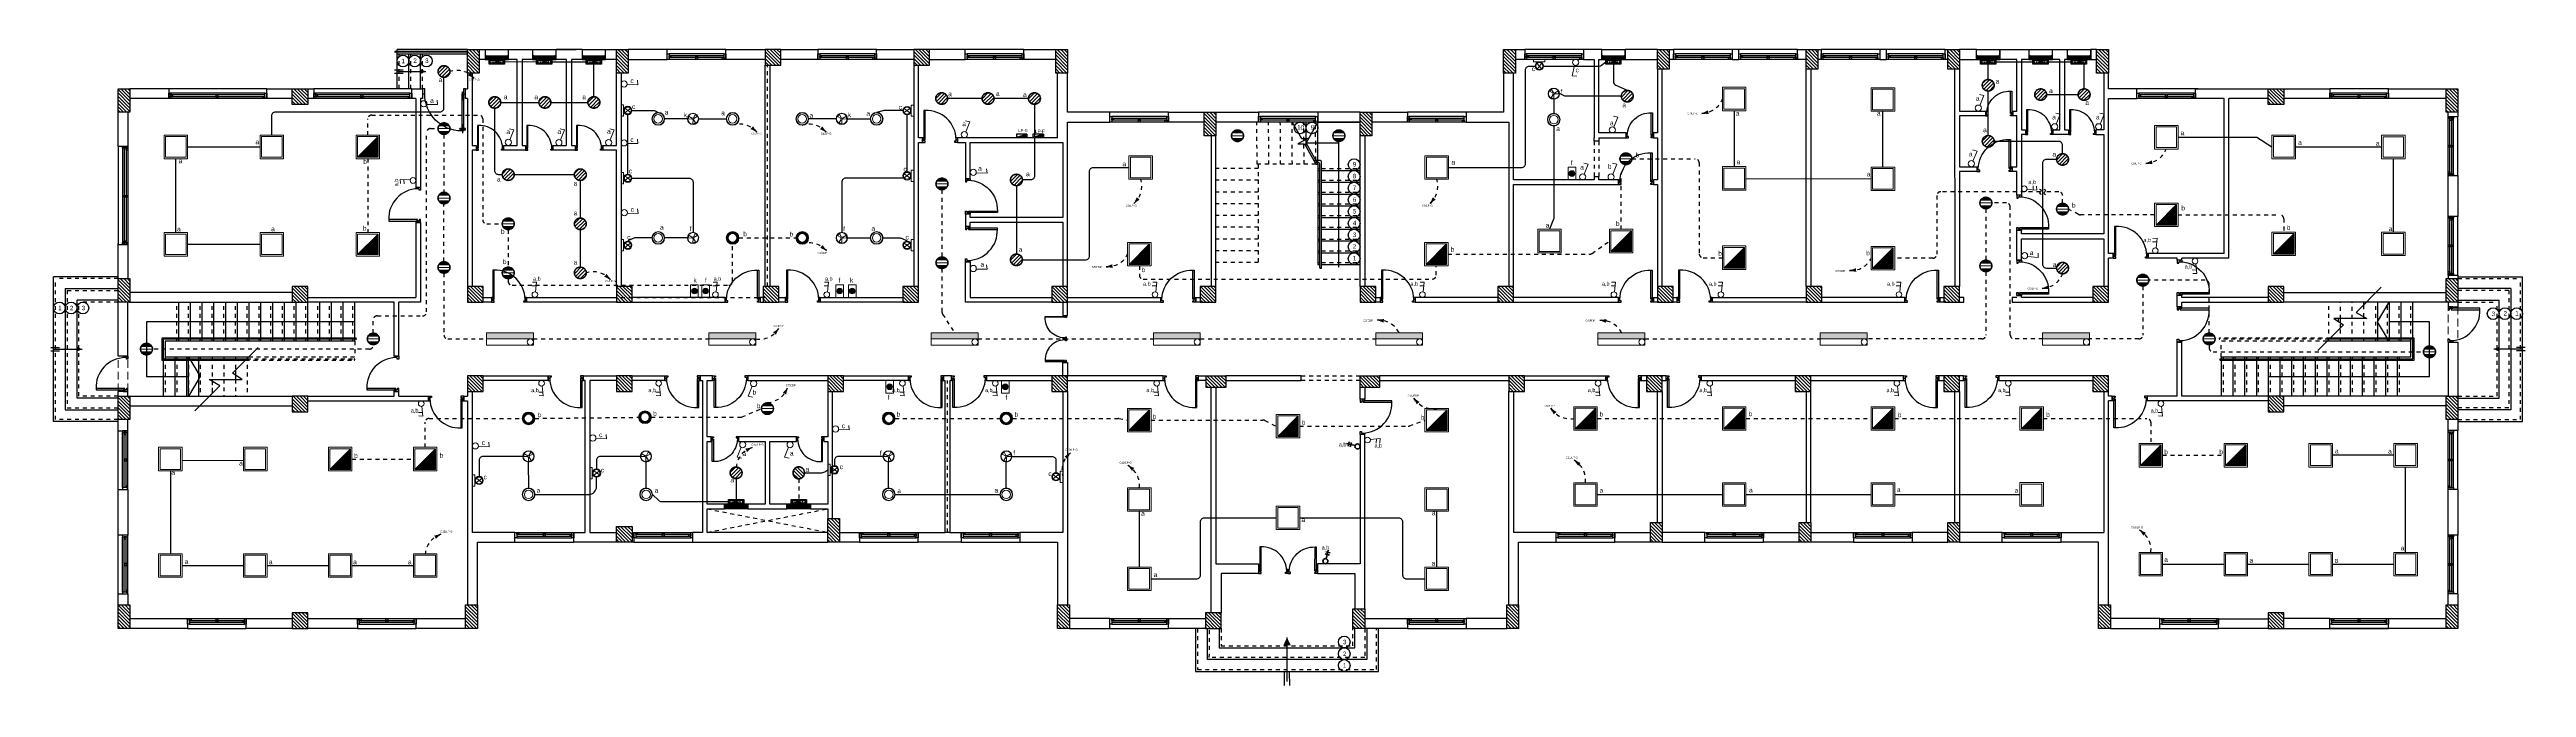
# Model space of a CAD drawing. Header units: metres. Extents: x -15180 to 61, y 475 to 24106.
# Drawn here: x -2.5 to 60.8, y 505.2 to 521.5 of the extents above; entities that cross this region are included whole.
import ezdxf

# ---------------------------------------------------------------- set-up
doc = ezdxf.new("R2010")
doc.units = ezdxf.units.M
doc.header["$MEASUREMENT"] = 0
for name, pattern in [('$0$DASHED2', [0.375, 0.25, -0.125]), ('A-GR- STR$0$HIDDEN2', [0.1875, 0.125, -0.0625]), ('A-GR- wall$0$HIDDEN2', [0.1875, 0.125, -0.0625]), ('ACAD_ISO02W100', [15, 12, -3]), ('DASHED', [0.75, 0.5, -0.25]), ('DASHED2', [0.375, 0.25, -0.125]), ('HIDDEN', [0.375, 0.25, -0.125])]:
    doc.linetypes.add(name, pattern=pattern)
doc.layers.get('0').update_dxf_attribs({"color": 8})
for name, color, linetype, lineweight in [('.', 7, 'Continuous', 9), ('E-TEXT-I', 4, 'Continuous', 30), ('lighting linea', 3, 'DASHED2', 0), ('Lighting W', 2, 'Continuous', 30), ('luminairs', 3, 'Continuous', 9), ('switches', 4, 'Continuous', 9), ('WALL', 7, 'Continuous', 30)]:
    doc.layers.add(name, color=color, linetype=linetype, lineweight=lineweight)
for name, color, linetype in [('A-COL-FNL$0$A-COLS-CONC', 6, 'Continuous'), ('A-COL-FNL$0$A-HTCH', 80, 'Continuous'), ('A-GR- STR$0$A-ANNO-SYMB', 111, 'Continuous'), ('A-GR- STR$0$A-FLOR', 111, 'Continuous'), ('A-GR- STR$0$A-FLOR-RISR', 242, 'A-GR- STR$0$HIDDEN2'), ('A-GR- STR$0$A-FLOR-STHR', 171, 'Continuous'), ('A-GR- STR$0$A-FLOR-STRS-LDER', 91, 'Continuous'), ('A-GR- STR$0$A-WALL-ELEV', 31, 'Continuous'), ('A-GR- wall$0$A-DOOR', 151, 'Continuous'), ('A-GR- wall$0$A-FLOR-OVHD', 120, 'A-GR- wall$0$HIDDEN2'), ('A-GR- wall$0$A-GLAZ', 121, 'Continuous'), ('A-GR- wall$0$A-WALL', 254, 'Continuous'), ('A-GR- wall$0$A-WALL-ELEV', 31, 'Continuous'), ('A-HTCH', 80, 'Continuous'), ('E-CUT', 30, 'Continuous'), ('E-LEADER', 30, 'Continuous'), ('elec AC-EQUIPMENT_(Existing)', 3, 'Continuous'), ('FAN', 100, 'DASHED'), ('Layer1', 24, 'ACAD_ISO02W100')]:
    doc.layers.add(name, color=color, linetype=linetype)
doc.styles.add('A-GR- STR$0$Standard', font='arial.ttf')
doc.styles.get("Standard").update_dxf_attribs({"font": 'arial.ttf'})

# ---------------------------------------------------------------- blocks, each defined once
blk = doc.blocks.new('A-GR- STR$0$STR-ARROW')
at = {"layer": 'A-GR- STR$0$A-FLOR-STRS-LDER'}
h = blk.add_hatch(color=256, dxfattribs=at)
h.dxf.hatch_style = 1
h.paths.add_polyline_path([(-14321, -37835), (-14435, -37741), (-14320, -37688)])
for p, q in [((-14698, -37129), (-14605, -37330)), ((-14619, -37092), (-14526, -37293)), ((-14630, -37173), (-14321, -37835))]:
    blk.add_line(p, q, dxfattribs=at)
blk = doc.blocks.new('A-GR- STR')
at = {"layer": 'A-GR- STR$0$A-ANNO-SYMB'}
for points in [[(57260, 8166), (57560, 8666), (57560, 7666)], [(1636, 6766), (1336, 6266), (1336, 7266)]]:
    blk.add_lwpolyline(points, close=True, dxfattribs=at)
for points in [[(5586, 8166), (261, 8166), (261, 6766), (1336, 6766)], [(54466, 6766), (58591, 6766), (58591, 8166), (57560, 8166)]]:
    blk.add_lwpolyline(points, dxfattribs=at)
for centre in [(6814, 14825), (7114, 14825), (7414, 14825), (29735, 13116), (30039, 13116), (31116, 12177), (31116, 11877), (31116, 11577), (31116, 11277), (31116, 10977), (31116, 10677), (31116, 10377), (31116, 10077), (31116, 9777), (-1964, 8516), (-1664, 8516), (-1364, 8516), (60217, 8372), (60517, 8372), (60817, 8372), (30863, -14), (30863, -314), (30863, -614)]:
    blk.add_circle(centre, 150, dxfattribs=at)
at = {"layer": 'A-GR- STR$0$A-FLOR'}
for p, q in [((6666, 14116), (6666, 14995)), ((6966, 14116), (6966, 14996)), ((7266, 14116), (7266, 14996)), ((31266, 13266), (28986, 13266)), ((29932, 12848), (29673, 12710)), ((29673, 12710), (29845, 12710)), ((29769, 12848), (29932, 12848)), ((29887, 12635), (29889, 13267)), ((29887, 12729), (30189, 13266)), ((30726, 12726), (29887, 12729)), ((29887, 12729), (30186, 12186)), ((30186, 12236), (30189, 13266)), ((30726, 9560), (30726, 12726)), ((31266, 9627), (31266, 13266)), ((30186, 12186), (30186, 12236)), ((30186, 12186), (30186, 9627)), ((30186, 12027), (30236, 12027)), ((30286, 12027), (31266, 12027)), ((30186, 11727), (30236, 11727)), ((30186, 11427), (30236, 11427)), ((30286, 11727), (31266, 11727)), ((30286, 11427), (31266, 11427)), ((30186, 11127), (30236, 11127)), ((30186, 10827), (30236, 10827)), ((30286, 11127), (31266, 11127)), ((30286, 10827), (31266, 10827)), ((30186, 10527), (30236, 10527)), ((30186, 10227), (30236, 10227)), ((30286, 10527), (31266, 10527)), ((30286, 10227), (31266, 10227)), ((30186, 9927), (30236, 9927)), ((30186, 9627), (30236, 9627)), ((30286, 9927), (31266, 9927)), ((30286, 9627), (31266, 9627)), ((-2114, 5616), (-2114, 9316)), ((-464, 9316), (-2114, 9316)), ((-1814, 9016), (-1814, 5916)), ((-1814, 9016), (-464, 9016)), ((59316, 9316), (60966, 9316)), ((60666, 9016), (59316, 9016)), ((60666, 9016), (60666, 5916)), ((60966, 5616), (60966, 9316)), ((-1514, 6216), (-1514, 8716)), ((-464, 8716), (-1514, 8716)), ((1086, 7666), (1086, 8666)), ((1386, 7666), (1386, 8666)), ((1686, 7666), (1686, 8666)), ((1986, 7666), (1986, 8666)), ((2286, 7666), (2286, 8666)), ((2586, 7666), (2586, 8666)), ((2886, 7666), (2886, 8666)), ((3186, 7666), (3186, 8666)), ((3486, 7666), (3486, 8666)), ((3786, 7666), (3786, 8666)), ((4086, 7666), (4086, 8666)), ((4386, 7666), (4386, 8666)), ((4686, 7666), (4686, 8666)), ((4986, 7666), (4986, 8666)), ((5286, 7666), (5286, 8666)), ((5286, 7666), (5286, 8666)), ((5586, 7666), (5586, 8666)), ((57266, 7666), (57266, 8666)), ((57566, 7666), (57566, 8666)), ((57866, 7666), (57866, 8666)), ((58166, 7666), (58166, 8666)), ((59316, 8716), (60366, 8716)), ((60366, 6216), (60366, 8716)), ((686, 7266), (686, 6266)), ((986, 7266), (986, 6266)), ((1286, 7266), (1286, 6266)), ((1586, 7266), (1586, 6266)), ((53266, 7266), (53266, 6266)), ((53566, 7266), (53566, 6266)), ((53866, 7266), (53866, 6266)), ((54166, 7266), (54166, 6266)), ((54466, 7266), (54466, 6266)), ((54766, 7266), (54766, 6266)), ((55066, 7266), (55066, 6266)), ((55366, 7266), (55366, 6266)), ((55666, 7266), (55666, 6266)), ((55966, 7266), (55966, 6266)), ((56266, 7266), (56266, 6266)), ((56566, 7266), (56566, 6266)), ((56866, 7266), (56866, 6266)), ((57166, 7266), (57166, 6266)), ((57466, 7266), (57466, 6266)), ((57766, 7266), (57766, 6266)), ((-1814, 5916), (-464, 5916)), ((-464, 6216), (-1514, 6216)), ((59316, 6216), (60366, 6216)), ((60666, 5916), (59316, 5916)), ((-464, 5616), (-2114, 5616)), ((59316, 5616), (60966, 5616)), ((27066, 332), (27066, -764)), ((27366, -464), (27369, 332)), ((27666, 332), (27666, -164)), ((31136, -164), (31136, 332)), ((31436, 332), (31436, -464)), ((31736, -764), (31736, 332)), ((31436, -464), (27366, -464)), ((27666, -164), (31136, -164)), ((27066, -764), (31736, -764))]:
    blk.add_line(p, q, dxfattribs=at)
for points in [[(29536, 13266), (29769, 12848)], [(29845, 12710), (30135, 12189), (30186, 12189)], [(57357, 9046), (56715, 8404), (56990, 8244), (56150, 8244), (56394, 8083), (55739, 7428)], [(1495, 5886), (2137, 6527), (1862, 6688), (2702, 6688), (2458, 6848), (3113, 7504)]]:
    blk.add_lwpolyline(points, dxfattribs=at)
at = {"layer": 'A-GR- STR$0$A-FLOR-RISR'}
for p, q in [((6716, 14116), (6716, 14996)), ((7016, 14116), (7016, 14996)), ((7316, 14116), (7316, 14996)), ((28637, 12186), (28630, 13256)), ((28937, 12186), (28930, 13258)), ((29237, 12187), (29230, 13260)), ((29537, 12187), (29530, 13262)), ((29837, 12188), (29830, 13264)), ((29832, 12732), (29832, 12733)), ((30136, 12286), (30130, 13266)), ((28666, 12077), (27586, 12077)), ((30136, 12188), (28637, 12186)), ((28666, 12186), (28666, 9677)), ((30137, 12189), (30137, 12236)), ((30186, 12077), (30236, 12077)), ((30286, 12077), (31266, 12077)), ((28666, 11777), (27586, 11777)), ((28666, 11477), (27586, 11477)), ((30186, 11777), (30236, 11777)), ((30186, 11477), (30236, 11477)), ((30286, 11777), (31266, 11777)), ((30286, 11477), (31266, 11477)), ((28666, 11177), (27586, 11177)), ((28666, 10877), (27586, 10877)), ((30186, 11177), (30236, 11177)), ((30186, 10877), (30236, 10877)), ((30286, 11177), (31266, 11177)), ((30286, 10877), (31266, 10877)), ((28666, 10577), (27586, 10577)), ((28666, 10277), (27586, 10277)), ((30186, 10577), (30236, 10577)), ((30186, 10277), (30236, 10277)), ((30286, 10577), (31266, 10577)), ((30286, 10277), (31266, 10277)), ((28666, 9977), (27586, 9977)), ((28666, 9677), (27586, 9677)), ((30186, 9977), (30236, 9977)), ((30186, 9677), (30236, 9677)), ((30286, 9977), (31266, 9977)), ((30286, 9677), (31266, 9677)), ((-2064, 5666), (-2064, 9266)), ((-464, 9266), (-2064, 9266)), ((-1764, 8966), (-1764, 5966)), ((-1764, 8966), (-464, 8966)), ((59316, 9266), (60916, 9266)), ((60616, 8966), (59316, 8966)), ((60616, 8966), (60616, 5966)), ((60916, 5666), (60916, 9266)), ((-1464, 6266), (-1464, 8666)), ((-464, 8666), (-1464, 8666)), ((1036, 7666), (1036, 8666)), ((1336, 7666), (1336, 8666)), ((1636, 7666), (1636, 8666)), ((1936, 7666), (1936, 8666)), ((2236, 7666), (2236, 8666)), ((2536, 7666), (2536, 8666)), ((2836, 7666), (2836, 8666)), ((3136, 7666), (3136, 8666)), ((3436, 7666), (3436, 8666)), ((3736, 7666), (3736, 8666)), ((4036, 7666), (4036, 8666)), ((4336, 7666), (4336, 8666)), ((4636, 7666), (4636, 8666)), ((4936, 7666), (4936, 8666)), ((5236, 7666), (5236, 8666)), ((5236, 7666), (5236, 8666)), ((5536, 7666), (5536, 8666)), ((56016, 7666), (56016, 8666)), ((56266, 8167), (56266, 8244)), ((56316, 8244), (56316, 8666)), ((56316, 8135), (56316, 8244)), ((56616, 8244), (56616, 8666)), ((56616, 7666), (56616, 8244)), ((56916, 8606), (56916, 8666)), ((56916, 8287), (56916, 8606)), ((56916, 8244), (56916, 8287)), ((56916, 7666), (56916, 8244)), ((57216, 7666), (57216, 8666)), ((57516, 7666), (57516, 8666)), ((57816, 7666), (57816, 8666)), ((58116, 7666), (58116, 8666)), ((59316, 8666), (60316, 8666)), ((60316, 6266), (60316, 8666)), ((5586, 7666), (5585, 7266)), ((56056, 7746), (53230, 7746)), ((56026, 7716), (53230, 7716)), ((55976, 7666), (53263, 7666)), ((53266, 7266), (53266, 7666)), ((56316, 8006), (56316, 8135)), ((56316, 7666), (56316, 8006)), ((736, 7266), (736, 6266)), ((1036, 7266), (1036, 6266)), ((1336, 7266), (1336, 6266)), ((1636, 7266), (1636, 6266)), ((1936, 7266), (1936, 6688)), ((2236, 7266), (2236, 6688)), ((2536, 7266), (2536, 6926)), ((2796, 7186), (5568, 7186)), ((2826, 7216), (5568, 7216)), ((2836, 7266), (2836, 6266)), ((2876, 7266), (5585, 7266)), ((53316, 7266), (53316, 6266)), ((53616, 7266), (53616, 6266)), ((53916, 7266), (53916, 6266)), ((54216, 7266), (54216, 6266)), ((54516, 7266), (54516, 6266)), ((54816, 7266), (54816, 6266)), ((55116, 7266), (55116, 6266)), ((55416, 7266), (55416, 6266)), ((55716, 7266), (55716, 6266)), ((56016, 7266), (56016, 6266)), ((56316, 7266), (56316, 6266)), ((56616, 7266), (56616, 6266)), ((56916, 7266), (56916, 6266)), ((57216, 7266), (57216, 6266)), ((57516, 7266), (57516, 6266)), ((57816, 7266), (57816, 6266)), ((1936, 6688), (1936, 6645)), ((1936, 6645), (1936, 6326)), ((1936, 6476), (1936, 6416)), ((2236, 6688), (2236, 6266)), ((2536, 6926), (2536, 6797)), ((2536, 6797), (2536, 6688)), ((2536, 6688), (2536, 6266)), ((-1764, 5966), (-464, 5966)), ((-464, 6266), (-1464, 6266)), ((59316, 6266), (60316, 6266)), ((60616, 5966), (59316, 5966)), ((-464, 5666), (-2064, 5666)), ((59316, 5666), (60916, 5666)), ((27116, 332), (27116, -714)), ((27416, -414), (27419, 332)), ((27716, 332), (27716, -114)), ((31086, -114), (31086, 332)), ((31386, 332), (31386, -414)), ((31686, -714), (31686, 332)), ((31386, -414), (27416, -414)), ((27716, -114), (31086, -114)), ((27116, -714), (31686, -714))]:
    blk.add_line(p, q, dxfattribs=at)
for centre, start, end in [((53230, 7731), 90, 270), ((5568, 7201), 270, 90)]:
    blk.add_arc(centre, 15, start, end, dxfattribs=at)
at = {"layer": 'A-GR- STR$0$A-FLOR-STHR'}
for p, q in [((8463, 15066), (6616, 15066)), ((8463, 15046), (6616, 15046)), ((30236, 12286), (30080, 12286)), ((30186, 12236), (30108, 12236)), ((30236, 9554), (30236, 12186)), ((30286, 9554), (30286, 12236)), ((5608, 7746), (656, 7746)), ((656, 7746), (656, 7186)), ((5608, 7716), (686, 7716)), ((686, 7716), (686, 7216)), ((5586, 7666), (736, 7666)), ((736, 7666), (736, 7266)), ((58116, 7666), (55976, 7666)), ((58166, 7716), (56026, 7716)), ((58196, 7746), (56056, 7746)), ((58116, 7266), (58116, 7666)), ((58166, 7216), (58166, 7716)), ((58196, 7186), (58196, 7746)), ((656, 7186), (2796, 7186)), ((686, 7216), (2826, 7216)), ((736, 7266), (2876, 7266)), ((53245, 7216), (58166, 7216)), ((53245, 7186), (58196, 7186)), ((53266, 7266), (58116, 7266))]:
    blk.add_line(p, q, dxfattribs=at)
for centre, radius, start, end in [((6616, 15056), 10, 90, 270), ((30186, 12186), 50, 0, 90), ((30236, 12236), 50, 0, 90), ((30261, 9554), 25, 180, 0), ((5608, 7731), 15, 270, 90), ((53245, 7201), 15, 90, 270)]:
    blk.add_arc(centre, radius, start, end, dxfattribs=at)
at = {"layer": 'A-GR- STR$0$A-WALL-ELEV'}
for p, q in [((8463, 15116), (6666, 15116)), ((6666, 15066), (6666, 15116)), ((6666, 14995), (6666, 15046)), ((8463, 14996), (6666, 14996))]:
    blk.add_line(p, q, dxfattribs=at)
at = {"xscale": -0.9999999999999993, "rotation": 115.0027819482882}
blk.add_blockref('A-GR- STR$0$STR-ARROW', (-20840, -14415), dxfattribs=at)
at = {"xscale": -1.533209992146087, "yscale": 1.533209992146087, "zscale": 1.533209992146087, "rotation": 205.0027819482879}
blk.add_blockref('A-GR- STR$0$STR-ARROW', (73819, -43191), dxfattribs=at)
at = {"layer": 'A-GR- STR$0$A-ANNO-SYMB', "xscale": -0.9999999999999993, "rotation": 115.0027819482882}
blk.add_blockref('A-GR- STR$0$STR-ARROW', (-29620, -21505), dxfattribs=at)
at = {"layer": 'A-GR- STR$0$A-ANNO-SYMB', "rotation": 244.9972180517118}
blk.add_blockref('A-GR- STR$0$STR-ARROW', (88472, -21505), dxfattribs=at)
at = {"layer": 'A-GR- STR$0$A-ANNO-SYMB', "attachment_point": 1, "style": 'A-GR- STR$0$Standard'}
for s, insert, char_height in [('1', (6775, 14879), 114), ('2', (7080, 14890), 114), ('\\pxt0;3', (7380, 14890), 114.3), ('1', (-1993, 8573), 114), ('2', (-1693, 8573), 114), ('3', (-1393, 8573), 114), ('3', (60178, 8425), 114), ('2', (60483, 8437), 114), ('1', (60783, 8437), 114), ('3', (30831, 43), 114), ('2', (30831, -257), 114), ('1', (30831, -557), 114)]:
    blk.add_mtext_dynamic_manual_height_columns(s, width=73292.73, gutter_width=572, heights=[0], dxfattribs=dict(at, insert=insert, char_height=char_height))
at = {"layer": 'A-GR- STR$0$A-FLOR-STHR', "attachment_point": 1, "style": 'A-GR- STR$0$Standard'}
for s, insert, char_height in [('10', (29657, 13183), 114.3), ('9', (30005, 13183), 114), ('9', (31082, 12243), 114), ('8', (31082, 11943), 114), ('7', (31082, 11643), 114), ('5', (31082, 11043), 114), ('6', (31082, 11343), 114), ('4', (31082, 10743), 114), ('3', (31082, 10443), 114), ('2', (31082, 10143), 114), ('1', (31082, 9843), 114)]:
    blk.add_mtext_dynamic_manual_height_columns(s, width=73292.73, gutter_width=572, heights=[0], dxfattribs=dict(at, insert=insert, char_height=char_height))
blk = doc.blocks.new('A-GR- wall$0$DOO1')
at = {"layer": 'A-GR- wall$0$A-DOOR'}
for q in [(-74, -74), (-34, -120)]:
    blk.add_line((-74, -120), q, dxfattribs=at)
blk.add_lwpolyline([(-37, -74), (-74, -74), (-74, 0), (0, 0), (0, -37), (-37, -37), (-37, -74, 0.418149), (752, -814)], format="xyb", dxfattribs=at)
blk.add_lwpolyline([(826, -74), (752, -74), (752, -814), (789, -814), (789, -120), (826, -120), (826, 0), (752, 0), (752, -37), (789, -37), (789, -120)], dxfattribs=at)
blk = doc.blocks.new('A-GR- wall$0$Win 1600')
for p, q in [((-750, 150), (750, 150)), ((-750, 100), (750, 100)), ((-750, 50), (750, 50)), ((-750, 0), (750, 0))]:
    blk.add_line(p, q)
for points in [[(-800, 0), (-750, 0), (-750, 150), (-800, 150)], [(-750, 0), (-700, 0), (-700, 50), (-750, 50)], [(-25, 50), (25, 50), (25, 100), (-25, 100)], [(-25, 0), (25, 0), (25, 50), (-25, 50)], [(700, 50), (750, 50), (750, 100), (700, 100)], [(750, 0), (800, 0), (800, 150), (750, 150)]]:
    blk.add_lwpolyline(points, close=True)
blk = doc.blocks.new('A-GR- wall$0$Win 1000')
for p, q in [((-450, 150), (450, 150)), ((-450, 100), (450, 100)), ((-450, 50), (450, 50)), ((-450, 0), (450, 0)), ((-25, 25), (-400, 25)), ((25, 75), (400, 75))]:
    blk.add_line(p, q)
for points in [[(-500, 0), (-450, 0), (-450, 150), (-500, 150)], [(-450, 0), (-400, 0), (-400, 50), (-450, 50)], [(-25, 50), (25, 50), (25, 100), (-25, 100)], [(-25, 0), (25, 0), (25, 50), (-25, 50)], [(400, 50), (450, 50), (450, 100), (400, 100)], [(450, 0), (500, 0), (500, 150), (450, 150)]]:
    blk.add_lwpolyline(points, close=True)
blk = doc.blocks.new('A-GR- wall$0$D7')
for p, q in [((23391, 25464), (23393, 24389)), ((23441, 25464), (23391, 25464)), ((23441, 25364), (23391, 25364)), ((23416, 25269), (23416, 25527)), ((23441, 25464), (23443, 24389)), ((23443, 24514), (23393, 24514)), ((23417, 24585), (23418, 24327)), ((23378, 24449), (23393, 24449)), ((23378, 24429), (23393, 24429)), ((23443, 24389), (23393, 24389)), ((23458, 24449), (23443, 24449)), ((23458, 24429), (23443, 24429))]:
    blk.add_line(p, q)
for points in [[(23328, 25614), (23391, 25614), (23391, 25464), (23328, 25464)], [(24516, 25616), (24578, 25616), (24578, 25466), (24516, 25466)]]:
    blk.add_lwpolyline(points, close=True)
for centre in [(23353, 24439), (23483, 24439)]:
    blk.add_circle(centre, 25)
blk.add_arc((23441, 25464), 1075, 270.09591, 0.09591)
blk = doc.blocks.new('A-GR- wall$0$W5')
at = {"layer": 'A-GR- wall$0$A-GLAZ'}
for p, q in [((6554, 12109), (4101, 12109)), ((6554, 12063), (4101, 12063)), ((6554, 12016), (4101, 12016)), ((6554, 11969), (4148, 11969))]:
    blk.add_line(p, q, dxfattribs=at)
for points in [[(4148, 11969), (4101, 11969), (4101, 12109), (4148, 12109)], [(4195, 12016), (4148, 12016), (4148, 12063), (4195, 12063)], [(5351, 12016), (5304, 12016), (5304, 12063), (5351, 12063)], [(6601, 11969), (6554, 11969), (6554, 12109), (6601, 12109)], [(5351, 11969), (5304, 11969), (5304, 12016), (5351, 12016)], [(6554, 11969), (6507, 11969), (6507, 12016), (6554, 12016)]]:
    blk.add_lwpolyline(points, close=True, dxfattribs=at)
at = {"layer": 'A-GR- wall$0$A-WALL-ELEV'}
blk.add_line((6601, 12219), (4101, 12219), dxfattribs=at)
blk = doc.blocks.new('A-GR- wall')
at = {"layer": 'A-GR- wall$0$A-FLOR-OVHD'}
for p, q in [((37246, 12776), (37246, 11876)), ((37364, 12776), (37364, 11876)), ((29766, 6786), (31266, 6786)), ((31266, 6666), (29766, 6666)), ((14586, 2786), (17666, 3386)), ((14586, 3386), (17666, 2786))]:
    blk.add_line(p, q, dxfattribs=at)
at = {"layer": 'A-GR- wall$0$A-WALL'}
for p, q in [((8763, 15116), (8913, 15116)), ((8913, 14866), (8763, 14866)), ((8913, 15116), (8913, 14866)), ((9386, 15116), (10125, 15116)), ((9514, 14866), (9514, 15116)), ((9736, 14866), (9514, 14866)), ((9736, 12666), (9736, 14866)), ((9856, 14866), (9856, 12666)), ((10125, 14866), (9856, 14866)), ((10125, 15116), (10125, 14866)), ((10441, 14866), (10155, 14866)), ((10576, 15116), (11236, 15116)), ((10996, 14866), (10697, 14866)), ((10725, 14866), (10725, 15116)), ((10727, 14866), (10727, 15116)), ((11390, 15116), (10727, 15116)), ((10996, 12666), (10996, 14866)), ((11116, 14866), (11116, 12666)), ((11390, 14866), (11116, 14866)), ((11390, 15116), (11390, 14866)), ((11992, 15116), (12266, 15116)), ((11992, 14866), (11992, 15116)), ((12266, 14866), (11992, 14866)), ((13566, 15116), (12566, 15116)), ((13566, 15116), (12566, 15116)), ((12566, 14866), (13566, 14866)), ((13566, 14866), (13566, 15116)), ((15066, 15116), (16066, 15116)), ((15066, 14866), (15066, 15116)), ((16066, 14866), (15066, 14866)), ((16066, 9066), (16066, 14716)), ((16186, 14716), (16186, 9066)), ((16466, 15116), (17416, 15116)), ((17416, 14866), (16466, 14866)), ((17416, 15116), (17416, 14866)), ((18916, 15116), (19866, 15116)), ((18916, 14866), (18916, 15116)), ((19866, 14866), (18916, 14866)), ((19866, 14716), (19866, 9066)), ((19986, 12866), (19986, 14716)), ((21179, 15116), (20266, 15116)), ((20266, 14866), (21179, 14866)), ((21179, 14866), (21179, 15116)), ((22679, 15116), (23491, 15116)), ((22679, 14866), (22679, 15116)), ((23491, 14866), (22679, 14866)), ((35236, 15116), (35476, 15116)), ((35476, 14866), (35236, 14866)), ((35476, 15116), (35476, 14866)), ((36976, 15116), (36976, 14866)), ((37441, 15116), (36976, 15116)), ((36976, 14866), (37246, 14866)), ((37246, 14866), (37246, 12866)), ((37366, 12986), (37366, 14866)), ((37366, 14866), (37441, 14866)), ((37441, 14866), (37441, 15116)), ((38866, 15116), (38041, 15116)), ((38041, 15116), (38041, 14866)), ((38041, 14866), (38866, 14866)), ((38043, 14866), (38043, 15116)), ((38866, 14616), (38866, 12986)), ((38986, 9066), (38986, 14616)), ((39166, 15116), (39276, 15116)), ((39276, 14866), (39166, 14866)), ((39276, 15116), (39276, 14866)), ((40944, 15116), (40776, 15116)), ((40776, 15116), (40776, 14866)), ((40776, 14866), (40944, 14866)), ((40944, 14866), (40944, 15116)), ((42444, 15116), (42666, 15116)), ((42444, 14866), (42444, 15116)), ((42666, 14866), (42444, 14866)), ((42666, 9066), (42666, 14616)), ((42786, 14616), (42786, 9066)), ((42966, 15116), (43046, 15116)), ((43046, 14866), (42966, 14866)), ((43046, 15116), (43046, 14866)), ((44714, 15116), (44546, 15116)), ((44546, 15116), (44546, 14866)), ((44546, 14866), (44714, 14866)), ((44714, 14866), (44714, 15116)), ((46214, 15116), (46286, 15116)), ((46214, 14866), (46214, 15116)), ((46286, 14866), (46214, 14866)), ((46472, 9066), (46466, 14616)), ((47016, 15116), (46586, 15116)), ((46586, 14866), (47016, 14866)), ((46586, 14616), (46586, 13542)), ((47016, 14866), (47016, 15116)), ((47616, 14866), (47616, 15116)), ((47616, 15116), (48355, 15116)), ((48046, 14866), (47616, 14866)), ((47618, 14866), (47618, 15116)), ((48046, 13542), (48046, 14866)), ((48355, 14866), (48166, 14866)), ((48166, 14866), (48166, 13066)), ((48355, 15116), (48355, 14866)), ((48955, 14866), (48955, 15116)), ((48955, 15116), (49336, 15116)), ((48957, 14866), (48957, 15116)), ((49146, 14866), (48957, 14866)), ((49146, 13066), (49146, 14866)), ((49336, 14866), (49266, 14866)), ((49266, 14866), (49266, 13066)), ((49336, 15116), (49336, 14866)), ((49938, 14866), (49938, 15116)), ((50086, 15116), (49938, 15116)), ((49938, 15116), (49938, 14866)), ((49938, 14866), (50086, 14866)), ((50086, 14866), (50086, 15116)), ((834, 14116), (-164, 14116)), ((834, 14116), (834, 13866)), ((3334, 14116), (3986, 14116)), ((3334, 13866), (3334, 14116)), ((3334, 13866), (3334, 14116)), ((4386, 14116), (4538, 14116)), ((4538, 14116), (4538, 13866)), ((7038, 14116), (7316, 14116)), ((7038, 13866), (7038, 14116)), ((7038, 13866), (7038, 14116)), ((7316, 14116), (7316, 13866)), ((8415, 14116), (8463, 14116)), ((8416, 13866), (8415, 14116)), ((8463, 14516), (8463, 14116)), ((8583, 14516), (8583, 12666)), ((12266, 12666), (12266, 14516)), ((12386, 14516), (12386, 12666)), ((23541, 12866), (23541, 14516)), ((23791, 13516), (23791, 14516)), ((34936, 14516), (34936, 13516)), ((35186, 11786), (35186, 14516)), ((50266, 14516), (50266, 13066)), ((50386, 14116), (50386, 14516)), ((51116, 14116), (50386, 14116)), ((51116, 13866), (51116, 14116)), ((52616, 13866), (52616, 14116)), ((52616, 14116), (54466, 14116)), ((54866, 14116), (56041, 14116)), ((56041, 14116), (56041, 13866)), ((57541, 14116), (59016, 14116)), ((57541, 13866), (57541, 14116)), ((-464, 12641), (-464, 13816)), ((-214, 13516), (-214, 12641)), ((834, 13866), (-164, 13866)), ((3986, 13866), (3334, 13866)), ((4538, 13866), (4386, 13866)), ((7143, 13866), (7038, 13866)), ((7143, 13866), (7143, 11598)), ((7316, 13866), (7263, 13866)), ((7316, 13866), (7263, 13866)), ((7263, 13866), (7263, 11598)), ((8463, 13866), (8416, 13866)), ((8463, 13866), (8463, 9066)), ((24876, 13516), (23791, 13516)), ((24876, 13266), (24876, 13516)), ((26376, 13516), (27286, 13516)), ((26376, 13266), (26376, 13516)), ((27586, 13516), (28676, 13516)), ((28676, 13516), (28676, 13266)), ((31266, 13516), (30186, 13516)), ((30186, 13516), (30186, 13266)), ((31566, 13516), (32476, 13516)), ((32476, 13516), (32476, 13266)), ((33976, 13516), (33976, 13266)), ((34936, 13516), (33976, 13516)), ((46586, 13542), (47246, 13542)), ((47246, 13422), (46586, 13422)), ((46586, 13422), (46586, 12122)), ((47246, 13542), (47246, 13422)), ((47946, 13422), (47946, 13542)), ((47946, 13542), (48046, 13542)), ((48046, 13422), (47946, 13422)), ((48046, 12122), (48046, 13422)), ((50386, 13866), (51116, 13866)), ((50386, 9906), (50386, 13866)), ((53346, 13866), (52616, 13866)), ((53346, 9906), (53346, 13866)), ((54466, 13866), (53466, 13866)), ((53466, 9786), (53466, 13866)), ((56041, 13866), (54866, 13866)), ((59016, 13866), (57541, 13866)), ((59066, 13399), (59066, 13516)), ((59316, 13399), (59066, 13399)), ((59316, 13516), (59316, 13399)), ((8583, 12666), (8686, 12666)), ((8686, 12666), (8686, 12546)), ((9386, 12546), (9386, 12666)), ((9386, 12666), (9736, 12666)), ((9856, 12666), (9946, 12666)), ((9946, 12666), (9946, 12546)), ((10646, 12546), (10646, 12666)), ((10646, 12666), (10996, 12666)), ((11116, 12666), (11216, 12666)), ((11216, 12666), (11216, 12546)), ((11916, 12546), (11916, 12666)), ((11916, 12666), (12266, 12666)), ((12386, 12666), (12386, 9066)), ((20086, 12866), (19986, 12866)), ((19986, 9066), (19986, 12746)), ((19986, 12746), (20086, 12746)), ((20086, 12746), (20086, 12866)), ((23541, 12866), (20986, 12866)), ((20986, 12866), (20986, 12746)), ((20986, 12746), (21186, 12746)), ((21186, 12746), (21186, 11816)), ((21306, 11816), (21306, 12746)), ((21306, 12746), (23671, 12746)), ((23671, 12746), (23671, 10826)), ((23671, 12746), (23671, 12335)), ((23791, 9066), (23791, 13266)), ((23791, 13266), (24876, 13266)), ((27286, 13266), (26376, 13266)), ((27466, 12916), (27466, 9066)), ((28676, 13266), (27586, 13266)), ((27586, 9066), (27586, 12916)), ((30186, 13266), (31266, 13266)), ((31266, 9066), (31266, 12916)), ((31386, 12916), (31386, 9066)), ((32476, 13266), (31566, 13266)), ((33976, 13266), (35066, 13266)), ((35066, 13266), (35066, 9066)), ((37246, 12776), (37246, 12866)), ((37364, 12776), (37246, 12776)), ((37364, 12866), (37364, 12776)), ((37364, 12866), (38066, 12866)), ((38066, 12986), (37366, 12986)), ((38066, 12866), (38066, 12986)), ((38866, 12986), (38766, 12986)), ((38766, 12986), (38766, 12866)), ((38766, 12866), (38866, 12866)), ((38866, 12866), (38866, 11786)), ((48166, 13066), (48266, 13066)), ((48266, 12946), (48166, 12946)), ((48166, 12946), (48166, 11396)), ((48266, 13066), (48266, 12946)), ((48966, 12946), (48966, 13066)), ((48966, 13066), (49146, 13066)), ((49366, 12946), (48966, 12946)), ((49266, 13066), (49366, 13066)), ((49366, 13066), (49366, 12946)), ((50266, 13066), (50066, 13066)), ((50066, 13066), (50066, 12946)), ((50066, 12946), (50266, 12946)), ((50266, 12946), (50266, 10406)), ((-214, 12641), (-464, 12641)), ((-214, 12641), (-464, 12641)), ((8686, 12546), (8583, 12546)), ((8583, 12546), (8583, 9066)), ((9946, 12546), (9386, 12546)), ((11216, 12546), (10646, 12546)), ((12266, 12546), (11916, 12546)), ((12266, 9066), (12266, 12546)), ((46586, 12122), (47026, 12122)), ((47026, 12122), (47026, 12002)), ((47926, 12002), (47926, 12122)), ((47926, 12122), (48046, 12122)), ((7144, 11598), (7263, 11598)), ((21186, 11816), (21306, 11816)), ((37246, 11786), (35186, 11786)), ((35186, 9066), (35186, 11666)), ((35186, 11666), (37866, 11666)), ((37246, 11876), (37246, 11786)), ((37246, 11876), (37365, 11876)), ((37366, 11786), (37365, 11876)), ((37866, 11786), (37366, 11786)), ((37866, 11666), (37866, 11786)), ((38866, 11786), (38766, 11786)), ((38766, 11786), (38766, 11666)), ((38766, 11666), (38866, 11666)), ((38866, 11666), (38866, 9066)), ((47026, 12002), (46586, 12002)), ((46586, 12002), (46586, 9066)), ((48046, 12002), (47926, 12002)), ((48046, 11396), (48046, 12002)), ((48166, 11396), (48046, 11396)), ((59066, 11899), (59316, 11899)), ((59066, 10853), (59066, 11899)), ((59316, 11899), (59316, 10853)), ((21306, 10916), (21186, 10916)), ((21186, 10916), (21186, 10596)), ((21306, 10826), (21306, 10916)), ((23671, 10826), (21306, 10826)), ((59316, 10853), (59066, 10853)), ((-464, 8966), (-464, 10164)), ((-464, 10141), (-214, 10141)), ((-214, 10164), (-214, 9266)), ((7263, 10698), (7143, 10698)), ((7143, 10698), (7143, 8785)), ((7263, 10698), (7263, 8666)), ((21186, 10596), (21306, 10596)), ((21306, 10596), (21306, 10706)), ((21306, 10706), (23671, 10706)), ((23671, 10706), (23671, 9066)), ((48166, 10496), (48046, 10496)), ((48046, 9736), (48046, 10496)), ((48166, 10406), (48166, 10496)), ((50266, 10406), (48166, 10406)), ((48166, 10286), (50266, 10286)), ((48166, 9736), (48166, 10286)), ((50266, 10286), (50266, 9066)), ((21186, 9696), (21306, 9696)), ((21186, 8666), (21186, 9696)), ((21306, 9696), (21306, 8786)), ((48046, 9736), (48166, 9736)), ((48166, 9696), (48166, 9696)), ((50506, 9906), (50386, 9906)), ((50386, 9066), (50386, 9786)), ((50506, 9786), (50386, 9786)), ((50506, 9786), (50506, 9906)), ((53346, 9906), (51406, 9906)), ((51406, 9786), (51406, 9906)), ((52146, 9786), (51406, 9786)), ((52146, 9736), (52146, 9786)), ((52266, 9736), (52146, 9736)), ((52266, 9736), (52266, 9786)), ((53466, 9786), (52266, 9786)), ((3986, 8916), (-164, 8916)), ((54866, 8916), (59016, 8916)), ((59066, 9353), (59316, 9353)), ((59066, 9353), (59066, 9266)), ((59316, 9353), (59316, 8966)), ((-464, 7286), (-464, 8666)), ((-214, 7212), (-214, 8666)), ((-164, 8666), (3986, 8666)), ((4386, 8785), (7143, 8785)), ((5386, 8666), (4386, 8666)), ((6586, 8666), (5386, 8666)), ((6586, 7286), (6586, 8666)), ((7263, 8666), (6706, 8666)), ((6706, 7286), (6706, 8666)), ((8863, 8786), (9072, 8786)), ((9072, 8666), (8863, 8666)), ((9072, 8786), (9072, 8666)), ((9972, 8786), (12266, 8786)), ((9972, 8666), (9972, 8786)), ((12266, 8666), (9972, 8666)), ((15042, 8786), (12666, 8786)), ((12666, 8666), (15042, 8666)), ((15042, 8666), (15042, 8786)), ((16016, 8786), (15942, 8786)), ((15942, 8786), (15942, 8666)), ((15942, 8666), (16016, 8666)), ((16416, 8786), (16577, 8786)), ((16577, 8666), (16416, 8666)), ((16577, 8786), (16577, 8666)), ((17477, 8666), (17477, 8786)), ((17477, 8786), (19586, 8786)), ((19586, 8666), (17477, 8666)), ((23391, 8665), (21186, 8666)), ((21306, 8786), (23391, 8786)), ((23671, 8666), (23671, 8326)), ((23671, 8326), (23791, 8326)), ((23791, 8786), (26167, 8786)), ((26167, 8666), (23791, 8666)), ((23791, 8326), (23791, 8666)), ((26167, 8786), (26167, 8666)), ((27067, 8666), (27067, 8784)), ((27067, 8784), (27186, 8784)), ((27186, 8666), (27067, 8666)), ((31666, 8786), (31779, 8786)), ((31779, 8666), (31666, 8666)), ((31779, 8786), (31779, 8666)), ((34786, 8786), (32679, 8786)), ((32679, 8786), (32679, 8666)), ((32679, 8666), (34786, 8666)), ((37866, 8786), (35186, 8786)), ((35186, 8666), (37866, 8666)), ((37866, 8666), (37866, 8786)), ((38766, 8786), (38866, 8786)), ((38766, 8666), (38766, 8786)), ((38866, 8666), (38766, 8666)), ((39266, 8786), (39363, 8786)), ((39363, 8666), (39266, 8666)), ((39363, 8786), (39363, 8666)), ((40263, 8666), (40263, 8786)), ((40263, 8786), (42666, 8786)), ((42666, 8666), (40263, 8666)), ((45182, 8786), (43066, 8786)), ((43066, 8665), (45182, 8665)), ((45182, 8665), (45182, 8786)), ((46082, 8786), (46186, 8786)), ((46082, 8666), (46082, 8786)), ((46186, 8666), (46082, 8666)), ((46690, 8786), (46586, 8786)), ((46586, 8666), (46690, 8666)), ((46690, 8666), (46690, 8786)), ((48046, 8786), (47926, 8786)), ((47926, 8786), (47926, 8666)), ((47926, 8666), (49986, 8666)), ((48046, 8836), (48166, 8836)), ((48166, 8786), (48166, 8836)), ((49986, 8786), (48166, 8786)), ((52266, 8836), (52146, 8836)), ((52146, 8546), (52146, 8836)), ((52146, 8546), (52266, 8546)), ((52266, 8786), (52266, 8836)), ((54466, 8786), (52266, 8786)), ((52266, 8666), (54466, 8666)), ((52266, 8546), (52266, 8666)), ((59016, 8666), (54866, 8666)), ((59066, 8666), (59066, 8546)), ((59066, 8546), (59316, 8546)), ((59316, 8666), (59316, 8546)), ((52146, 6266), (52146, 7646)), ((52146, 7646), (52266, 7646)), ((52266, 6266), (52266, 7646)), ((59066, 7646), (59316, 7646)), ((59066, 7646), (59066, 6266)), ((59316, 7646), (59316, 6266)), ((-214, 7286), (-464, 7286)), ((6706, 7286), (6586, 7286)), ((23671, 6786), (23671, 7126)), ((23671, 7126), (23791, 7126)), ((23791, 7126), (23791, 6786)), ((-464, 6266), (-464, 6386)), ((-214, 6386), (-464, 6386)), ((-214, 6266), (-214, 6460)), ((6586, 6266), (6586, 6423)), ((6706, 6386), (6586, 6386)), ((6706, 6266), (6706, 6386)), ((8466, 6386), (8466, 6266)), ((8586, 6386), (8586, 2786)), ((8866, 6786), (10526, 6786)), ((10526, 6666), (8866, 6666)), ((10526, 6786), (10526, 6666)), ((11426, 6666), (11426, 6786)), ((11426, 6786), (12266, 6786)), ((11466, 6666), (11426, 6666)), ((11466, 2786), (11466, 6666)), ((11586, 6666), (11586, 2786)), ((12266, 6666), (11586, 6666)), ((12666, 6786), (13507, 6786)), ((13507, 6666), (12666, 6666)), ((13507, 6786), (13507, 6666)), ((14725, 6786), (14407, 6786)), ((14407, 6786), (14407, 6666)), ((14407, 6666), (14466, 6666)), ((14466, 6666), (14466, 2786)), ((14586, 5226), (14586, 6666)), ((14586, 6666), (14725, 6666)), ((14725, 6666), (14725, 6786)), ((17666, 6786), (15625, 6786)), ((15625, 6786), (15625, 6666)), ((15625, 6666), (17666, 6666)), ((17666, 6386), (17666, 5226)), ((17786, 3136), (17786, 6386)), ((18066, 6786), (19726, 6786)), ((19726, 6666), (18066, 6666)), ((19726, 6786), (19726, 6666)), ((20826, 6786), (20626, 6786)), ((20626, 6786), (20626, 6666)), ((20626, 6666), (20666, 6666)), ((20666, 2786), (20666, 6666)), ((20786, 6666), (20786, 2786)), ((20786, 6666), (20826, 6666)), ((20826, 6666), (20826, 6786)), ((23391, 6786), (21726, 6786)), ((21726, 6786), (21726, 6666)), ((21726, 6666), (23391, 6666)), ((23671, 6386), (23671, 2786)), ((26236, 6786), (23791, 6786)), ((23791, 6666), (26236, 6666)), ((23791, 6386), (23791, 932)), ((26236, 6666), (26236, 6786)), ((27136, 6786), (27336, 6786)), ((27136, 6666), (27136, 6786)), ((27336, 6666), (27136, 6666)), ((27466, 1986), (27464, 6486)), ((27584, 6486), (27586, 1986)), ((29766, 6786), (27836, 6786)), ((27836, 6666), (29766, 6666)), ((29766, 6666), (29766, 6786)), ((31266, 6186), (31266, 6486)), ((31386, 6486), (31386, 6186)), ((35066, 6786), (31766, 6786)), ((31766, 6666), (35066, 6666)), ((35066, 932), (35066, 6386)), ((35186, 6386), (35186, 2786)), ((35466, 6786), (37546, 6786)), ((37546, 6666), (35466, 6666)), ((37546, 6786), (37546, 6666)), ((38586, 6786), (38446, 6786)), ((38446, 6786), (38446, 6666)), ((38446, 6666), (38586, 6666)), ((38866, 3036), (38866, 6386)), ((39086, 6786), (38986, 6786)), ((38986, 6666), (39086, 6666)), ((38986, 6386), (38986, 3036)), ((39086, 6666), (39086, 6786)), ((42386, 6786), (39986, 6786)), ((39986, 6786), (39986, 6666)), ((39986, 6666), (42386, 6666)), ((42666, 6386), (42666, 3036)), ((45153, 6786), (42786, 6786)), ((42786, 6666), (45153, 6666)), ((42786, 3036), (42786, 6386)), ((45153, 6666), (45153, 6786)), ((46186, 6786), (46053, 6786)), ((46053, 6786), (46053, 6666)), ((46053, 6666), (46186, 6666)), ((46466, 3036), (46466, 6386)), ((46686, 6786), (46586, 6786)), ((46586, 6666), (46686, 6666)), ((46586, 6386), (46586, 3036)), ((46686, 6666), (46686, 6786)), ((49986, 6786), (47586, 6786)), ((47586, 6786), (47586, 6666)), ((47586, 6666), (49986, 6666)), ((50266, 6386), (50266, 2786)), ((50386, 6266), (50386, 6386)), ((-464, 5382), (-464, 5966)), ((-164, 6266), (3986, 6266)), ((-164, 6016), (3986, 6016)), ((4386, 6266), (5386, 6266)), ((4386, 6146), (7466, 6146)), ((5386, 6266), (6586, 6266)), ((6706, 6266), (7466, 6266)), ((7466, 6266), (7466, 6146)), ((8366, 6266), (8366, 6146)), ((8366, 6266), (8466, 6266)), ((8366, 6146), (8466, 6146)), ((8466, 6146), (8466, 932)), ((50486, 6266), (50386, 6266)), ((50386, 932), (50386, 6146)), ((50486, 6146), (50386, 6146)), ((50486, 6266), (50486, 6146)), ((51386, 6146), (51386, 6266)), ((52146, 6266), (51386, 6266)), ((54466, 6146), (51386, 6146)), ((53346, 6266), (52266, 6266)), ((54466, 6266), (53346, 6266)), ((59066, 6266), (54866, 6266)), ((59016, 6016), (54866, 6016)), ((59316, 5966), (59316, 5384)), ((-464, 5382), (-214, 5382)), ((-214, 5382), (-214, 5666)), ((14686, 5226), (14586, 5226)), ((14586, 3506), (14586, 5106)), ((14586, 5106), (14686, 5106)), ((14686, 5106), (14686, 5226)), ((16866, 5226), (15386, 5226)), ((15386, 5226), (15386, 5106)), ((15386, 5106), (16066, 5106)), ((16066, 5106), (16066, 3506)), ((16186, 3506), (16186, 5106)), ((16186, 5106), (16866, 5106)), ((16866, 5106), (16866, 5226)), ((17666, 5226), (17566, 5226)), ((17566, 5226), (17566, 5106)), ((17566, 5106), (17666, 5106)), ((17666, 5106), (17666, 3506)), ((31386, 5286), (31266, 5286)), ((31266, 5286), (31266, 1986)), ((31386, 1986), (31386, 5286)), ((59066, 5384), (59066, 5666)), ((59316, 5384), (59066, 5384)), ((-464, 3882), (-214, 3882)), ((-464, 2715), (-464, 3882)), ((-214, 3882), (-214, 2715)), ((59316, 3884), (59066, 3884)), ((59066, 3299), (59066, 3884)), ((59316, 3884), (59316, 2717)), ((15025, 3506), (14586, 3506)), ((14586, 2786), (14586, 3386)), ((14586, 3386), (15027, 3386)), ((15027, 3386), (15025, 3506)), ((16066, 3506), (15627, 3506)), ((15627, 3506), (15627, 3386)), ((15627, 3386), (16625, 3386)), ((16625, 3506), (16186, 3506)), ((16625, 3386), (16625, 3506)), ((17666, 3506), (17227, 3506)), ((17227, 3506), (17227, 3386)), ((17227, 3386), (17666, 3386)), ((17666, 3386), (17666, 3136)), ((59066, 2670), (59066, 3299)), ((-214, 2715), (-464, 2715)), ((9676, 2786), (8586, 2786)), ((8716, 2536), (9676, 2536)), ((8716, 932), (8716, 2536)), ((9676, 2536), (9676, 2786)), ((11176, 2536), (11176, 2786)), ((11176, 2786), (11466, 2786)), ((12266, 2536), (11176, 2536)), ((11586, 2786), (12266, 2786)), ((12666, 2786), (12714, 2786)), ((12714, 2536), (12666, 2536)), ((12714, 2786), (12714, 2536)), ((14466, 2786), (14214, 2786)), ((14214, 2786), (14214, 2536)), ((14214, 2536), (17666, 2536)), ((17666, 2786), (14586, 2786)), ((17966, 2786), (18476, 2786)), ((18476, 2536), (17966, 2536)), ((18476, 2786), (18476, 2536)), ((19976, 2536), (19976, 2786)), ((19976, 2786), (20666, 2786)), ((21076, 2536), (19976, 2536)), ((20786, 2786), (21076, 2786)), ((21076, 2786), (21076, 2536)), ((23671, 2786), (22576, 2786)), ((22576, 2786), (22576, 2536)), ((22576, 2536), (23541, 2536)), ((23541, 2536), (23541, 932)), ((36276, 2786), (35186, 2786)), ((35316, 932), (35316, 2536)), ((35316, 2536), (36276, 2536)), ((36276, 2536), (36276, 2786)), ((37776, 2536), (37776, 2786)), ((37776, 2786), (38686, 2786)), ((38686, 2536), (37776, 2536)), ((40076, 2786), (38986, 2786)), ((38986, 2536), (40076, 2536)), ((40076, 2536), (40076, 2786)), ((41576, 2536), (41576, 2786)), ((41576, 2786), (42486, 2786)), ((42486, 2536), (41576, 2536)), ((42786, 2786), (43876, 2786)), ((43876, 2536), (42786, 2536)), ((43876, 2786), (43876, 2536)), ((46286, 2786), (45376, 2786)), ((45376, 2786), (45376, 2536)), ((45376, 2536), (46286, 2536)), ((47676, 2786), (46586, 2786)), ((46586, 2536), (47676, 2536)), ((47676, 2536), (47676, 2786)), ((49176, 2536), (49176, 2786)), ((49176, 2786), (50266, 2786)), ((50136, 2536), (49176, 2536)), ((50136, 932), (50136, 2536)), ((59316, 2717), (59066, 2717)), ((27466, 1736), (27466, 1986)), ((27586, 1986), (28676, 1986)), ((28676, 1986), (28676, 1736)), ((31266, 1986), (30176, 1986)), ((30176, 1986), (30176, 1736)), ((31386, 1736), (31386, 1986)), ((27466, 732), (27466, 1736)), ((27716, 1736), (27716, 732)), ((28676, 1736), (27716, 1736)), ((30176, 1736), (31136, 1736)), ((31136, 1736), (31136, 832)), ((31386, 832), (31386, 1736)), ((-464, 1215), (-214, 1215)), ((-464, 932), (-464, 1215)), ((-214, 1215), (-214, 932)), ((59066, 932), (59066, 1217)), ((59316, 1217), (59066, 1217)), ((59316, 1217), (59316, 632)), ((-164, 582), (1311, 582)), ((1311, 332), (-164, 332)), ((1311, 582), (1311, 332)), ((2764, 582), (3986, 582)), ((2811, 332), (2811, 582)), ((3986, 332), (2811, 332)), ((4386, 582), (5651, 582)), ((5651, 332), (4386, 332)), ((5651, 582), (5651, 332)), ((7151, 582), (8416, 582)), ((7151, 332), (7151, 582)), ((8416, 332), (7151, 332)), ((24876, 582), (23841, 582)), ((23841, 332), (24876, 332)), ((24876, 332), (24876, 582)), ((26376, 332), (26376, 582)), ((26376, 582), (27316, 582)), ((27316, 332), (26376, 332)), ((31386, 582), (32476, 582)), ((32476, 332), (31386, 332)), ((32476, 582), (32476, 332)), ((35016, 582), (33976, 582)), ((33976, 582), (33976, 332)), ((33976, 332), (35016, 332)), ((51701, 582), (50436, 582)), ((50436, 332), (51701, 332)), ((51701, 332), (51701, 582)), ((53201, 577), (54466, 577)), ((53201, 332), (53201, 577)), ((54466, 332), (53201, 332)), ((56041, 582), (54866, 582)), ((54866, 332), (56041, 332)), ((56041, 332), (56041, 582)), ((59016, 332), (56041, 332)), ((57541, 582), (59016, 582)), ((57541, 332), (57541, 582))]:
    blk.add_line(p, q, dxfattribs=at)
at = {"layer": 'A-GR- wall$0$A-WALL-ELEV'}
for p, q in [((8763, 15116), (9388, 15116)), ((10125, 15116), (10727, 15116)), ((11390, 15116), (11992, 15116)), ((15066, 15116), (13566, 15116)), ((18916, 15116), (17416, 15116)), ((22679, 15116), (21179, 15116)), ((36976, 15116), (35476, 15116)), ((37441, 15116), (38043, 15116)), ((40776, 15116), (39276, 15116)), ((42444, 15116), (40944, 15116)), ((44546, 15116), (43046, 15116)), ((46214, 15116), (44714, 15116)), ((47016, 15116), (47618, 15116)), ((48355, 15116), (48957, 15116)), ((49336, 15116), (49938, 15116)), ((52677, 14116), (51116, 14116)), ((57541, 14116), (56041, 14116)), ((26376, 13516), (24876, 13516)), ((30176, 13516), (28676, 13516)), ((33976, 13516), (32476, 13516)), ((59316, 11899), (59316, 13399)), ((59316, 9353), (59316, 10853)), ((-464, 3882), (-464, 5382)), ((59316, 3884), (59316, 5384)), ((15627, 3386), (15025, 3386)), ((17227, 3386), (16625, 3386)), ((-464, 1215), (-464, 2715)), ((9676, 2536), (11176, 2536)), ((12714, 2536), (14214, 2536)), ((18476, 2536), (19976, 2536)), ((21076, 2536), (22576, 2536)), ((36276, 2536), (37776, 2536)), ((40076, 2536), (41576, 2536)), ((43876, 2536), (45376, 2536)), ((47676, 2536), (49176, 2536)), ((59316, 1217), (59316, 2717)), ((1311, 332), (2811, 332)), ((5651, 332), (7151, 332)), ((24876, 332), (26376, 332)), ((32476, 332), (33976, 332)), ((51701, 332), (53201, 332)), ((56041, 332), (57541, 332))]:
    blk.add_line(p, q, dxfattribs=at)
at = {"layer": 'A-GR- wall$0$A-DOOR'}
for name, p, xscale, yscale, zscale in [('A-GR- wall$0$D7', (28943, -8424), -0.8799305073156013, 0.8799305073156013, 0.8799305073156013), ('A-GR- wall$0$DOO1', (15329, 5226), -0.7780309869113328, 0.7780309869113328, 0.7780309869113328), ('A-GR- wall$0$DOO1', (16923, 5226), 0.7780309869113328, 0.7780309869113328, 0.7780309869113328)]:
    blk.add_blockref(name, p, dxfattribs=dict(at, xscale=xscale, yscale=yscale, zscale=zscale))
for p, xscale, yscale, zscale, rotation in [((47303, 13422), -0.7780309869113328, 0.7780309869113328, 0.7780309869113328, 180), ((38123, 12866), -0.7780309869113328, 0.7780309869113328, 0.7780309869113328, 180), ((48909, 12946), 0.7780309869113328, 0.7780309869113328, 0.7780309869113328, 180), ((50009, 12946), 0.7780309869113328, 0.7780309869113328, 0.7780309869113328, 180), ((9329, 12546), 0.7780309869113328, 0.7780309869113328, 0.7780309869113328, 180), ((10589, 12546), 0.7780309869113328, 0.7780309869113328, 0.7780309869113328, 180), ((11859, 12546), 0.7780309869113328, 0.7780309869113328, 0.7780309869113328, 180), ((23765, 7775), -0.666835162566385, 0.666835162566385, 0.6668351625663851, 269.8240523946662), ((23765, 7677), 0.6668351625663851, 0.6668351625663851, 0.6668351625663851, 269.9999999921325), ((29364, 1736), 0.8335380578479997, 0.8335380578479997, 0.8335380578479997, 179.9999999921326), ((29487, 1736), -0.833538057848, 0.8335380578479997, 0.8335380578479997, 179.8240523946662)]:
    blk.add_blockref('A-GR- wall$0$DOO1', p, dxfattribs=dict(at, xscale=xscale, yscale=yscale, zscale=zscale, rotation=rotation))
for p, rotation in [((20912, 12746), 180.0000000006669), ((7263, 11524), 270), ((21186, 9770), 90), ((51332, 9786), 180.0000000006669), ((9898, 8666), 180.0000000006669), ((17403, 8666), 180.0000000006669), ((32605, 8666), 180.0000000006669), ((40189, 8666), 180.0000000006669), ((52146, 7720), 89.99999999212902), ((59066, 7720), 89.99999999212902), ((-214, 7212), 269.999999992129), ((6706, 7212), 269.999999992129), ((31266, 5360), 90)]:
    blk.add_blockref('A-GR- wall$0$DOO1', p, dxfattribs=dict(at, rotation=rotation))
for p, xscale, rotation in [((47100, 12002), -1, 180), ((37940, 11666), -1, 180), ((21186, 11742), -1.000000000000004, 90), ((48046, 11322), -1.000000000000004, 90), ((48046, 9662), -1, 90), ((52146, 9662), -1, 90), ((15116, 8666), -1, 180), ((26241, 8666), -1, 180), ((37940, 8666), -1, 180), ((45256, 8666), -1, 180)]:
    blk.add_blockref('A-GR- wall$0$DOO1', p, dxfattribs=dict(at, xscale=xscale, rotation=rotation))
for p in [(10600, 6786), (13581, 6786), (19800, 6786), (26310, 6786), (37620, 6786), (45227, 6786), (7540, 6266)]:
    blk.add_blockref('A-GR- wall$0$DOO1', p, dxfattribs=at)
at = {"layer": 'A-GR- wall$0$A-DOOR', "xscale": -1}
for p in [(15551, 6786), (21652, 6786), (39912, 6786), (47512, 6786), (51312, 6266)]:
    blk.add_blockref('A-GR- wall$0$DOO1', p, dxfattribs=at)
at = {"layer": 'A-GR- wall$0$A-GLAZ', "xscale": 0.601574711880768, "yscale": 0.601574711880768, "zscale": 0.601574711880768}
for p in [(9213, 14866), (10426, 14866), (11691, 14866), (37742, 14866), (47317, 14866), (48656, 14866), (49637, 14866)]:
    blk.add_blockref('A-GR- wall$0$Win 1000', p, dxfattribs=at)
at = {"layer": 'A-GR- wall$0$A-GLAZ'}
for name, p, xscale, yscale, zscale, rotation in [('A-GR- wall$0$Win 1600', (14316, 14866), -0.9374999999999997, 0.9374999999999997, 0.9374999999999997, 359.9999999999999), ('A-GR- wall$0$Win 1600', (18166, 14866), -0.9374999999999997, 0.9374999999999997, 0.9374999999999997, 359.9999999999999), ('A-GR- wall$0$Win 1600', (21929, 14866), -0.9374999999999997, 0.9374999999999997, 0.9374999999999997, 359.9999999999999), ('A-GR- wall$0$Win 1600', (36226, 14866), -0.9374999999999997, 0.9374999999999997, 0.9374999999999997, 359.9999999999999), ('A-GR- wall$0$Win 1600', (40026, 14866), -0.9374999999999997, 0.9374999999999997, 0.9374999999999997, 359.9999999999999), ('A-GR- wall$0$Win 1600', (41694, 14866), -0.9374999999999997, 0.9374999999999997, 0.9374999999999997, 359.9999999999999), ('A-GR- wall$0$Win 1600', (43796, 14866), -0.9374999999999997, 0.9374999999999997, 0.9374999999999997, 359.9999999999999), ('A-GR- wall$0$Win 1600', (45464, 14866), -0.9374999999999997, 0.9374999999999997, 0.9374999999999997, 359.9999999999999), ('A-GR- wall$0$Win 1600', (51866, 13866), -0.9374999999999997, 0.9374999999999997, 0.9374999999999997, 359.9999999999999), ('A-GR- wall$0$Win 1600', (56791, 13866), -0.9374999999999997, 0.9374999999999997, 0.9374999999999997, 359.9999999999999), ('A-GR- wall$0$Win 1600', (25626, 13266), -0.9374999999999997, 0.9374999999999997, 0.9374999999999997, 359.9999999999999), ('A-GR- wall$0$Win 1600', (29426, 13266), -0.9374999999999997, 0.9374999999999997, 0.9374999999999997, 359.9999999999999), ('A-GR- wall$0$Win 1600', (33226, 13266), -0.9374999999999997, 0.9374999999999997, 0.9374999999999997, 359.9999999999999), ('A-GR- wall$0$Win 1600', (59066, 12649), -0.9374999999999997, 0.9374999999999997, 0.9374999999999997, 270), ('A-GR- wall$0$Win 1600', (59066, 10103), -0.9374999999999997, 0.9374999999999997, 0.9374999999999997, 270), ('A-GR- wall$0$Win 1600', (-214, 4632), 0.9375000000000039, 0.9375000000000039, 0.9375000000000039, 90), ('A-GR- wall$0$Win 1600', (59066, 4634), -0.9374999999999997, 0.9374999999999997, 0.9374999999999997, 270), ('A-GR- wall$0$Win 1000', (15326, 3506), 0.601574711880768, 0.601574711880768, 0.601574711880768, 180), ('A-GR- wall$0$Win 1000', (16926, 3506), 0.601574711880768, 0.601574711880768, 0.601574711880768, 180), ('A-GR- wall$0$Win 1600', (-214, 1965), 0.9375000000000039, 0.9375000000000039, 0.9375000000000039, 90), ('A-GR- wall$0$Win 1600', (10426, 2786), -0.9374999999999997, 0.9374999999999997, 0.9374999999999997, 180), ('A-GR- wall$0$Win 1600', (13464, 2786), -0.9374999999999997, 0.9374999999999997, 0.9374999999999997, 180), ('A-GR- wall$0$Win 1600', (19226, 2786), -0.9374999999999997, 0.9374999999999997, 0.9374999999999997, 180), ('A-GR- wall$0$Win 1600', (21826, 2786), -0.9374999999999997, 0.9374999999999997, 0.9374999999999997, 180), ('A-GR- wall$0$Win 1600', (37026, 2786), -0.9374999999999997, 0.9374999999999997, 0.9374999999999997, 180), ('A-GR- wall$0$Win 1600', (40826, 2786), -0.9374999999999997, 0.9374999999999997, 0.9374999999999997, 180), ('A-GR- wall$0$Win 1600', (44626, 2786), -0.9374999999999997, 0.9374999999999997, 0.9374999999999997, 180), ('A-GR- wall$0$Win 1600', (48426, 2786), -0.9374999999999997, 0.9374999999999997, 0.9374999999999997, 180), ('A-GR- wall$0$Win 1600', (59066, 1967), -0.9374999999999997, 0.9374999999999997, 0.9374999999999997, 270), ('A-GR- wall$0$Win 1600', (2061, 582), -0.9374999999999997, 0.9374999999999997, 0.9374999999999997, 180), ('A-GR- wall$0$Win 1600', (6401, 582), -0.9374999999999997, 0.9374999999999997, 0.9374999999999997, 180), ('A-GR- wall$0$Win 1600', (25626, 582), -0.9374999999999997, 0.9374999999999997, 0.9374999999999997, 180), ('A-GR- wall$0$Win 1600', (33226, 582), -0.9374999999999997, 0.9374999999999997, 0.9374999999999997, 180), ('A-GR- wall$0$Win 1600', (52451, 582), -0.9374999999999997, 0.9374999999999997, 0.9374999999999997, 180), ('A-GR- wall$0$Win 1600', (56791, 582), -0.9374999999999997, 0.9374999999999997, 0.9374999999999997, 180)]:
    blk.add_blockref(name, p, dxfattribs=dict(at, xscale=xscale, yscale=yscale, zscale=zscale, rotation=rotation))
at = {"layer": 'A-GR- wall$0$A-WALL'}
for p in [(-3266, 1897), (437, 1897)]:
    blk.add_blockref('A-GR- wall$0$W5', p, dxfattribs=at)
at = {"layer": 'A-GR- wall$0$A-WALL', "rotation": 90}
blk.add_blockref('A-GR- wall$0$W5', (11755, 6040), dxfattribs=at)
blk = doc.blocks.new('A-COL-FNL')
at = {"layer": 'A-COL-FNL$0$A-HTCH'}
h = blk.add_hatch(dxfattribs=at)
h.set_pattern_fill('ANSI31', color=256, scale=500, angle=90)
h.paths.add_polyline_path([(8463, 15116), (8763, 15116), (8763, 14516), (8463, 14516)])
h = blk.add_hatch(dxfattribs=at)
h.set_pattern_fill('ANSI31', color=256, scale=500, angle=90)
h.paths.add_polyline_path([(12266, 15116), (12566, 15116), (12566, 14516), (12266, 14516)])
h = blk.add_hatch(dxfattribs=at)
h.set_pattern_fill('ANSI31', color=256, scale=500, angle=90)
h.paths.add_polyline_path([(16466, 15116), (16066, 15116), (16066, 14716), (16466, 14716)])
h = blk.add_hatch(dxfattribs=at)
h.set_pattern_fill('ANSI31', color=256, scale=500, angle=90)
h.paths.add_polyline_path([(20266, 15116), (19866, 15116), (19866, 14716), (20266, 14716)])
h = blk.add_hatch(dxfattribs=at)
h.set_pattern_fill('ANSI31', color=256, scale=500, angle=90)
h.paths.add_polyline_path([(23491, 15116), (23791, 15116), (23791, 14516), (23491, 14516)])
h = blk.add_hatch(dxfattribs=at)
h.set_pattern_fill('ANSI31', color=256, scale=500, angle=90)
h.paths.add_polyline_path([(34936, 15116), (35236, 15116), (35236, 14516), (34936, 14516)])
h = blk.add_hatch(dxfattribs=at)
h.set_pattern_fill('ANSI31', color=256, scale=500, angle=90)
h.paths.add_polyline_path([(38866, 15116), (39166, 15116), (39166, 14616), (38866, 14616)])
h = blk.add_hatch(dxfattribs=at)
h.set_pattern_fill('ANSI31', color=256, scale=500, angle=90)
h.paths.add_polyline_path([(42666, 15116), (42966, 15116), (42966, 14616), (42666, 14616)])
h = blk.add_hatch(dxfattribs=at)
h.set_pattern_fill('ANSI31', color=256, scale=500, angle=90)
h.paths.add_polyline_path([(46286, 15116), (46586, 15116), (46586, 14616), (46286, 14616)])
h = blk.add_hatch(dxfattribs=at)
h.set_pattern_fill('ANSI31', color=256, scale=500, angle=90)
h.paths.add_polyline_path([(50086, 15116), (50386, 15116), (50386, 14516), (50086, 14516)])
h = blk.add_hatch(dxfattribs=at)
h.set_pattern_fill('ANSI31', color=256, scale=500, angle=90)
h.paths.add_polyline_path([(-464, 14116), (-164, 14116), (-164, 13516), (-464, 13516)])
h = blk.add_hatch(dxfattribs=at)
h.set_pattern_fill('ANSI31', color=256, scale=500, angle=90)
h.paths.add_polyline_path([(3986, 14116), (4386, 14116), (4386, 13716), (3986, 13716)])
h = blk.add_hatch(dxfattribs=at)
h.set_pattern_fill('ANSI31', color=256, scale=500, angle=90)
h.paths.add_polyline_path([(54466, 14116), (54866, 14116), (54866, 13716), (54466, 13716)])
h = blk.add_hatch(dxfattribs=at)
h.set_pattern_fill('ANSI31', color=256, scale=500, angle=90)
h.paths.add_polyline_path([(59316, 14116), (59316, 13516), (59016, 13516), (59016, 14116)])
h = blk.add_hatch(dxfattribs=at)
h.set_pattern_fill('ANSI31', color=256, scale=500, angle=90)
h.paths.add_polyline_path([(27286, 13516), (27586, 13516), (27586, 12916), (27286, 12916)])
h = blk.add_hatch(dxfattribs=at)
h.set_pattern_fill('ANSI31', color=256, scale=500, angle=90)
h.paths.add_polyline_path([(31266, 13516), (31566, 13516), (31566, 12916), (31266, 12916)])
h = blk.add_hatch(dxfattribs=at)
h.set_pattern_fill('ANSI31', color=256, scale=500, angle=90)
h.paths.add_polyline_path([(-464, 9266), (-164, 9266), (-164, 8666), (-464, 8666)])
h = blk.add_hatch(dxfattribs=at)
h.set_pattern_fill('ANSI31', color=256, scale=500, angle=90)
h.paths.add_polyline_path([(4386, 9066), (3986, 9066), (3986, 8666), (4386, 8666)])
h = blk.add_hatch(dxfattribs=at)
h.set_pattern_fill('ANSI31', color=256, scale=500, angle=90)
h.paths.add_polyline_path([(8863, 9066), (8463, 9066), (8463, 8666), (8863, 8666)])
h = blk.add_hatch(dxfattribs=at)
h.set_pattern_fill('ANSI31', color=256, scale=500, angle=90)
h.paths.add_polyline_path([(12666, 9066), (12266, 9066), (12266, 8666), (12666, 8666)])
h = blk.add_hatch(dxfattribs=at)
h.set_pattern_fill('ANSI31', color=256, scale=500, angle=90)
h.paths.add_polyline_path([(16416, 9066), (16016, 9066), (16016, 8666), (16416, 8666)])
h = blk.add_hatch(dxfattribs=at)
h.set_pattern_fill('ANSI31', color=256, scale=500, angle=90)
h.paths.add_polyline_path([(19986, 9066), (19586, 9066), (19586, 8666), (19986, 8666)])
h = blk.add_hatch(dxfattribs=at)
h.set_pattern_fill('ANSI31', color=256, scale=500, angle=90)
h.paths.add_polyline_path([(23791, 8666), (23791, 9066), (23391, 9066), (23391, 8666)])
h = blk.add_hatch(dxfattribs=at)
h.set_pattern_fill('ANSI31', color=256, scale=500, angle=90)
h.paths.add_polyline_path([(27586, 8666), (27586, 9066), (27186, 9066), (27186, 8666)])
h = blk.add_hatch(dxfattribs=at)
h.set_pattern_fill('ANSI31', color=256, scale=500, angle=90)
h.paths.add_polyline_path([(31666, 8666), (31666, 9066), (31266, 9066), (31266, 8666)])
h = blk.add_hatch(dxfattribs=at)
h.set_pattern_fill('ANSI31', color=256, scale=500, angle=90)
h.paths.add_polyline_path([(35186, 8666), (35186, 9066), (34786, 9066), (34786, 8666)])
h = blk.add_hatch(dxfattribs=at)
h.set_pattern_fill('ANSI31', color=256, scale=500, angle=90)
h.paths.add_polyline_path([(39266, 8666), (39266, 9066), (38866, 9066), (38866, 8666)])
h = blk.add_hatch(dxfattribs=at)
h.set_pattern_fill('ANSI31', color=256, scale=500, angle=90)
h.paths.add_polyline_path([(43066, 8666), (43066, 9066), (42666, 9066), (42666, 8666)])
h = blk.add_hatch(dxfattribs=at)
h.set_pattern_fill('ANSI31', color=256, scale=500, angle=90)
h.paths.add_polyline_path([(46586, 8666), (46586, 9066), (46186, 9066), (46186, 8666)])
h = blk.add_hatch(dxfattribs=at)
h.set_pattern_fill('ANSI31', color=256, scale=500, angle=90)
h.paths.add_polyline_path([(50386, 8666), (50386, 9066), (49986, 9066), (49986, 8666)])
h = blk.add_hatch(dxfattribs=at)
h.set_pattern_fill('ANSI31', color=256, scale=500, angle=90)
h.paths.add_polyline_path([(54866, 8666), (54866, 9066), (54466, 9066), (54466, 8666)])
h = blk.add_hatch(dxfattribs=at)
h.set_pattern_fill('ANSI31', color=256, scale=500, angle=90)
h.paths.add_polyline_path([(59016, 9266), (59316, 9266), (59316, 8666), (59016, 8666)])
h = blk.add_hatch(dxfattribs=at)
h.set_pattern_fill('ANSI31', color=256, scale=500, angle=90)
h.paths.add_polyline_path([(8866, 6386), (8866, 6786), (8466, 6786), (8466, 6386)])
h = blk.add_hatch(dxfattribs=at)
h.set_pattern_fill('ANSI31', color=256, scale=500, angle=90)
h.paths.add_polyline_path([(12666, 6786), (12266, 6786), (12266, 6386), (12666, 6386)])
h = blk.add_hatch(dxfattribs=at)
h.set_pattern_fill('ANSI31', color=256, scale=500, angle=90)
h.paths.add_polyline_path([(18066, 6786), (17666, 6786), (17666, 6386), (18066, 6386)])
h = blk.add_hatch(dxfattribs=at)
h.set_pattern_fill('ANSI31', color=256, scale=500, angle=90)
h.paths.add_polyline_path([(23791, 6386), (23791, 6786), (23391, 6786), (23391, 6386)])
h = blk.add_hatch(dxfattribs=at)
h.set_pattern_fill('ANSI31', color=256, scale=500, angle=90)
h.paths.add_polyline_path([(27336, 6486), (27336, 6786), (27836, 6786), (27836, 6486)])
h = blk.add_hatch(dxfattribs=at)
h.set_pattern_fill('ANSI31', color=256, scale=500, angle=90)
h.paths.add_polyline_path([(31266, 6486), (31266, 6786), (31766, 6786), (31766, 6486)])
h = blk.add_hatch(dxfattribs=at)
h.set_pattern_fill('ANSI31', color=256, scale=500, angle=90)
h.paths.add_polyline_path([(35466, 6386), (35466, 6786), (35066, 6786), (35066, 6386)])
h = blk.add_hatch(dxfattribs=at)
h.set_pattern_fill('ANSI31', color=256, scale=500, angle=90)
h.paths.add_polyline_path([(38986, 6386), (38986, 6786), (38586, 6786), (38586, 6386)])
h = blk.add_hatch(dxfattribs=at)
h.set_pattern_fill('ANSI31', color=256, scale=500, angle=90)
h.paths.add_polyline_path([(42786, 6386), (42786, 6786), (42386, 6786), (42386, 6386)])
h = blk.add_hatch(dxfattribs=at)
h.set_pattern_fill('ANSI31', color=256, scale=500, angle=90)
h.paths.add_polyline_path([(46586, 6386), (46586, 6786), (46186, 6786), (46186, 6386)])
h = blk.add_hatch(dxfattribs=at)
h.set_pattern_fill('ANSI31', color=256, scale=500, angle=90)
h.paths.add_polyline_path([(50386, 6386), (50386, 6786), (49986, 6786), (49986, 6386)])
h = blk.add_hatch(dxfattribs=at)
h.set_pattern_fill('ANSI31', color=256, scale=500, angle=90)
h.paths.add_polyline_path([(-164, 5666), (-464, 5666), (-464, 6266), (-164, 6266)])
h = blk.add_hatch(dxfattribs=at)
h.set_pattern_fill('ANSI31', color=256, scale=500, angle=90)
h.paths.add_polyline_path([(4386, 6266), (3986, 6266), (3986, 5866), (4386, 5866)])
h = blk.add_hatch(dxfattribs=at)
h.set_pattern_fill('ANSI31', color=256, scale=500, angle=90)
h.paths.add_polyline_path([(54866, 5866), (54866, 6266), (54466, 6266), (54466, 5866)])
h = blk.add_hatch(dxfattribs=at)
h.set_pattern_fill('ANSI31', color=256, scale=500, angle=90)
h.paths.add_polyline_path([(59316, 5666), (59016, 5666), (59016, 6266), (59316, 6266)])
h = blk.add_hatch(dxfattribs=at)
h.set_pattern_fill('ANSI31', color=256, scale=500, angle=90)
h.paths.add_polyline_path([(12266, 2936), (12666, 2936), (12666, 2536), (12266, 2536)])
h = blk.add_hatch(dxfattribs=at)
h.set_pattern_fill('ANSI31', color=256, scale=500, angle=90)
h.paths.add_polyline_path([(17666, 3136), (17966, 3136), (17966, 2536), (17666, 2536)])
h = blk.add_hatch(dxfattribs=at)
h.set_pattern_fill('ANSI31', color=256, scale=500, angle=90)
h.paths.add_polyline_path([(38686, 3036), (38986, 3036), (38986, 2536), (38686, 2536)])
h = blk.add_hatch(dxfattribs=at)
h.set_pattern_fill('ANSI31', color=256, scale=500, angle=90)
h.paths.add_polyline_path([(42486, 3036), (42786, 3036), (42786, 2536), (42486, 2536)])
h = blk.add_hatch(dxfattribs=at)
h.set_pattern_fill('ANSI31', color=256, scale=500, angle=90)
h.paths.add_polyline_path([(46286, 3036), (46586, 3036), (46586, 2536), (46286, 2536)])
h = blk.add_hatch(dxfattribs=at)
h.set_pattern_fill('ANSI31', color=256, scale=500, angle=90)
h.paths.add_polyline_path([(-464, 932), (-164, 932), (-164, 332), (-464, 332)])
h = blk.add_hatch(dxfattribs=at)
h.set_pattern_fill('ANSI31', color=256, scale=500, angle=90)
h.paths.add_polyline_path([(4386, 732), (3986, 732), (3986, 332), (4386, 332)])
h = blk.add_hatch(dxfattribs=at)
h.set_pattern_fill('ANSI31', color=256, scale=500, angle=90)
h.paths.add_polyline_path([(8416, 932), (8716, 932), (8716, 332), (8416, 332)])
h = blk.add_hatch(dxfattribs=at)
h.set_pattern_fill('ANSI31', color=256, scale=500, angle=90)
h.paths.add_polyline_path([(23541, 932), (23841, 932), (23841, 332), (23541, 332)])
h = blk.add_hatch(dxfattribs=at)
h.set_pattern_fill('ANSI31', color=256, scale=500, angle=90)
h.paths.add_polyline_path([(27716, 332), (27716, 732), (27316, 732), (27316, 332)])
h = blk.add_hatch(dxfattribs=at)
h.set_pattern_fill('ANSI31', color=256, scale=500, angle=90)
h.paths.add_polyline_path([(31086, 832), (31386, 832), (31386, 332), (31086, 332)])
h = blk.add_hatch(dxfattribs=at)
h.set_pattern_fill('ANSI31', color=256, scale=500, angle=90)
h.paths.add_polyline_path([(35016, 932), (35316, 932), (35316, 332), (35016, 332)])
h = blk.add_hatch(dxfattribs=at)
h.set_pattern_fill('ANSI31', color=256, scale=500, angle=90)
h.paths.add_polyline_path([(50136, 932), (50436, 932), (50436, 332), (50136, 332)])
h = blk.add_hatch(dxfattribs=at)
h.set_pattern_fill('ANSI31', color=256, scale=500, angle=90)
h.paths.add_polyline_path([(54866, 332), (54866, 732), (54466, 732), (54466, 332)])
h = blk.add_hatch(dxfattribs=at)
h.set_pattern_fill('ANSI31', color=256, scale=500, angle=90)
h.paths.add_polyline_path([(59016, 932), (59316, 932), (59316, 332), (59016, 332)])
at = {"layer": 'A-COL-FNL$0$A-COLS-CONC'}
for points in [[(8463, 15116), (8763, 15116), (8763, 14516), (8463, 14516)], [(12266, 15116), (12566, 15116), (12566, 14516), (12266, 14516)], [(16066, 14716), (16466, 14716), (16466, 15116), (16066, 15116)], [(19866, 14716), (20266, 14716), (20266, 15116), (19866, 15116)], [(23491, 15116), (23791, 15116), (23791, 14516), (23491, 14516)], [(34936, 15116), (35236, 15116), (35236, 14516), (34936, 14516)], [(38866, 15116), (39166, 15116), (39166, 14616), (38866, 14616)], [(42666, 15116), (42966, 15116), (42966, 14616), (42666, 14616)], [(46286, 15116), (46586, 15116), (46586, 14616), (46286, 14616)], [(50086, 15116), (50386, 15116), (50386, 14516), (50086, 14516)], [(-464, 14116), (-164, 14116), (-164, 13516), (-464, 13516)], [(3986, 14116), (4386, 14116), (4386, 13716), (3986, 13716)], [(54466, 14116), (54866, 14116), (54866, 13716), (54466, 13716)], [(59316, 14116), (59316, 13516), (59016, 13516), (59016, 14116)], [(27286, 13516), (27586, 13516), (27586, 12916), (27286, 12916)], [(31266, 13516), (31566, 13516), (31566, 12916), (31266, 12916)], [(-464, 9266), (-164, 9266), (-164, 8666), (-464, 8666)], [(3986, 8666), (4386, 8666), (4386, 9066), (3986, 9066)], [(8463, 8666), (8863, 8666), (8863, 9066), (8463, 9066)], [(12266, 8666), (12666, 8666), (12666, 9066), (12266, 9066)], [(16016, 8666), (16416, 8666), (16416, 9066), (16016, 9066)], [(19586, 8666), (19986, 8666), (19986, 9066), (19586, 9066)], [(23791, 8666), (23791, 9066), (23391, 9066), (23391, 8666)], [(27586, 8666), (27586, 9066), (27186, 9066), (27186, 8666)], [(31666, 8666), (31666, 9066), (31266, 9066), (31266, 8666)], [(35186, 8666), (35186, 9066), (34786, 9066), (34786, 8666)], [(39266, 8666), (39266, 9066), (38866, 9066), (38866, 8666)], [(43066, 8666), (43066, 9066), (42666, 9066), (42666, 8666)], [(46586, 8666), (46586, 9066), (46186, 9066), (46186, 8666)], [(50386, 8666), (50386, 9066), (49986, 9066), (49986, 8666)], [(54866, 8666), (54866, 9066), (54466, 9066), (54466, 8666)], [(59016, 9266), (59316, 9266), (59316, 8666), (59016, 8666)], [(8866, 6386), (8866, 6786), (8466, 6786), (8466, 6386)], [(12266, 6386), (12666, 6386), (12666, 6786), (12266, 6786)], [(17666, 6386), (18066, 6386), (18066, 6786), (17666, 6786)], [(23791, 6386), (23791, 6786), (23391, 6786), (23391, 6386)], [(27336, 6486), (27336, 6786), (27836, 6786), (27836, 6486)], [(31266, 6486), (31266, 6786), (31766, 6786), (31766, 6486)], [(35466, 6386), (35466, 6786), (35066, 6786), (35066, 6386)], [(38986, 6386), (38986, 6786), (38586, 6786), (38586, 6386)], [(42786, 6386), (42786, 6786), (42386, 6786), (42386, 6386)], [(46586, 6386), (46586, 6786), (46186, 6786), (46186, 6386)], [(50386, 6386), (50386, 6786), (49986, 6786), (49986, 6386)], [(-164, 5666), (-464, 5666), (-464, 6266), (-164, 6266)], [(3986, 5866), (4386, 5866), (4386, 6266), (3986, 6266)], [(54866, 5866), (54866, 6266), (54466, 6266), (54466, 5866)], [(59316, 5666), (59016, 5666), (59016, 6266), (59316, 6266)], [(12266, 2936), (12666, 2936), (12666, 2536), (12266, 2536)], [(17666, 3136), (17966, 3136), (17966, 2536), (17666, 2536)], [(38686, 3036), (38986, 3036), (38986, 2536), (38686, 2536)], [(42486, 3036), (42786, 3036), (42786, 2536), (42486, 2536)], [(46286, 3036), (46586, 3036), (46586, 2536), (46286, 2536)], [(-464, 932), (-164, 932), (-164, 332), (-464, 332)], [(3986, 332), (4386, 332), (4386, 732), (3986, 732)], [(8416, 932), (8716, 932), (8716, 332), (8416, 332)], [(23541, 932), (23841, 932), (23841, 332), (23541, 332)], [(27716, 332), (27716, 732), (27316, 732), (27316, 332)], [(31086, 832), (31386, 832), (31386, 332), (31086, 332)], [(35016, 932), (35316, 932), (35316, 332), (35016, 332)], [(50136, 932), (50436, 932), (50436, 332), (50136, 332)], [(54866, 332), (54866, 732), (54466, 732), (54466, 332)], [(59016, 932), (59316, 932), (59316, 332), (59016, 332)]]:
    blk.add_lwpolyline(points, close=True, dxfattribs=at)
blk = doc.blocks.new('60 x60')
at = {"layer": 'luminairs', "color": 3}
for points in [[(-0.6, -0.6), (0, -0.6), (0, 0), (-0.6, 0)], [(-0.563, -0.563), (-0.037, -0.563), (-0.037, -0.037), (-0.563, -0.037)]]:
    blk.add_lwpolyline(points, close=True, dxfattribs=at)
blk = doc.blocks.new('6w')
at = {"layer": 'A-HTCH', "ltscale": 0.5}
h = blk.add_hatch(dxfattribs=at)
h.set_pattern_fill('ANSI31', color=4, scale=0.2)
h.set_pattern_definition([(45, (26.984813, -391.67108), (-0.0176776695, 0.0176776695), [])])
h.paths.add_polyline_path([(0.055, 0, 1), (-0.055, 0, 1)])
at = {"layer": 'Layer1', "color": 6}
for radius in [0.059, 0.0582, 0.0573, 0.0565]:
    blk.add_circle((0, 0), radius, dxfattribs=at)
blk = doc.blocks.new('ghj')
at = {"layer": 'luminairs', "color": 4}
for radius in [0.258, 0.251, 0.247, 0.254, 0.242, 0.173]:
    blk.add_circle((-585.38, 173.54), radius, dxfattribs=at)
blk = doc.blocks.new('fdr')
at = {"layer": 'luminairs'}
for p, q in [((-234.38, 29.094), (-234.3, 28.987)), ((-234.298, 29.093), (-234.377, 28.985))]:
    blk.add_line(p, q, dxfattribs=at)
blk.add_lwpolyline([(-234.231, 29.172), (-234.449, 29.172), (-234.449, 29.122), (-234.231, 29.122)], close=True, dxfattribs=at)
at = {"layer": 'luminairs', "color": 2, "linetype": 'Continuous', "lineweight": 20}
for radius in [0.0813, 0.0669]:
    blk.add_circle((-234.34, 29.041), radius, dxfattribs=at)
blk = doc.blocks.new('F3E')
at = {"layer": '.', "linetype": 'Continuous', "lineweight": 0, "ltscale": 0.4}
h = blk.add_hatch(color=4, dxfattribs=at)
h.dxf.hatch_style = 1
h.paths.add_polyline_path([(-0.6, 0.156), (-0.6, 0), (0.51, 0, -0.070757), (0.532, 0), (0.6, 0), (0.6, 0.156)])
at = {"layer": 'luminairs', "color": 4}
blk.add_line((-0.6, 0), (0.6, 0), dxfattribs=at)
blk.add_lwpolyline([(0.6, -0.156), (-0.6, -0.156), (-0.6, 0.156), (0.6, 0.156), (0.6, -0.156)], dxfattribs=at)
blk.add_circle((0.521, -0.078), 0.0788, dxfattribs=at)
blk = doc.blocks.new('F2E')
at = {"layer": '.', "linetype": 'Continuous', "lineweight": 0, "ltscale": 0.4}
h = blk.add_hatch(color=3, dxfattribs=at)
h.dxf.hatch_style = 1
h.paths.add_polyline_path([(0.263, 0.263), (-0.263, -0.263), (0.263, -0.263)])
at = {"layer": 'luminairs', "linetype": 'Continuous', "lineweight": 0, "ltscale": 0.4}
blk.add_line((-0.263, -0.263), (0.263, 0.263), dxfattribs=at)
at = {"layer": 'luminairs', "color": 3}
for points in [[(0.3, 0.3), (-0.3, 0.3), (-0.3, -0.3), (0.3, -0.3)], [(0.263, 0.263), (-0.263, 0.263), (-0.263, -0.263), (0.263, -0.263)]]:
    blk.add_lwpolyline(points, close=True, dxfattribs=at)
blk = doc.blocks.new('F5E')
at = {"layer": '.', "linetype": 'Continuous', "lineweight": 0, "ltscale": 0.4}
h = blk.add_hatch(color=4, dxfattribs=at)
h.dxf.hatch_style = 1
h.paths.add_polyline_path([(-0.153, 0, 1), (0.153, 0, 1)])
h.paths.add_polyline_path([(0.11, 0, -1), (-0.11, 0, -1)], flags=16)
at = {"layer": 'luminairs', "color": 4}
for radius in [0.163, 0.161, 0.159, 0.156, 0.153, 0.11]:
    blk.add_circle((0, 0), radius, dxfattribs=at)
blk = doc.blocks.new('F4E')
at = {"layer": '.', "linetype": 'Continuous', "lineweight": 0, "ltscale": 0.4}
h = blk.add_hatch(color=4, dxfattribs=at)
h.dxf.hatch_style = 1
h.paths.add_polyline_path([(-0.128, -0.07, 0.59348), (0.128, -0.07)])
h.paths.add_polyline_path([(-0.128, 0.07), (0.128, 0.07, 0.59348)])
at = {"layer": 'Layer1', "color": 6}
for radius in [0.153, 0.151, 0.148, 0.146]:
    blk.add_circle((0, 0), radius, dxfattribs=at)
at = {"layer": 'luminairs', "color": 4, "linetype": 'Continuous', "lineweight": 0, "ltscale": 0.4}
for points in [[(-0.146, 0), (0.146, 0)], [(-0.128, 0.07), (0.128, 0.07)], [(-0.128, -0.07), (0.128, -0.07)]]:
    blk.add_lwpolyline(points, dxfattribs=at)
blk = doc.blocks.new('A$C48E663F1')
at = {"layer": 'switches', "color": 4, "linetype": 'Continuous', "ltscale": 0.02}
for p, q in [((0.092, 0.175), (0.006, 0.202)), ((0.035, 0.051), (0.125, 0.247)), ((0.125, 0.247), (0.039, 0.273))]:
    blk.add_line(p, q, dxfattribs=at)
blk.add_circle((0, 0), 0.0616, dxfattribs=at)
blk = doc.blocks.new('s sw')
at = {"layer": 'switches', "color": 4, "linetype": 'Continuous', "ltscale": 0.02}
for p, q in [((0.042, 0.137), (0.152, 0.374)), ((0.152, 0.374), (0.047, 0.406))]:
    blk.add_line(p, q, dxfattribs=at)
blk.add_circle((0, 0.075), 0.0748, dxfattribs=at)
blk = doc.blocks.new('3')
at = {"layer": 'Layer1', "color": 4, "linetype": 'Continuous', "lineweight": 35, "ltscale": 0.02}
for p, q in [((-269.519, 47.114), (-269.354, 47.233)), ((-269.407, 47.131), (-269.465, 47.216)), ((-269.361, 47.162), (-269.42, 47.247))]:
    blk.add_line(p, q, dxfattribs=at)
blk.add_circle((-269.571, 47.087), 0.0583, dxfattribs=at)
blk = doc.blocks.new('FANN')
at = {"color": 4, "linetype": 'Continuous', "lineweight": 0}
for radius in [0.646, 0.606, 0.0975]:
    blk.add_circle((73.86, 106.47), radius, dxfattribs=at)
at = {"layer": 'FAN', "color": 2, "linetype": 'Continuous', "lineweight": 0}
for p, q in [((73.77, 106.47), (73.32, 106.49)), ((73.78, 106.42), (73.4, 106.18)), ((73.86, 106.56), (73.85, 107.01)), ((73.91, 106.38), (74.12, 105.98)), ((73.92, 106.55), (74.15, 106.93)), ((73.95, 106.42), (74.34, 106.2)), ((74.25, 106.08), (74.25, 106.08))]:
    blk.add_line(p, q, dxfattribs=at)
for start, end in [(177.7875, 211.3243), (57.7875, 91.3243), (297.7875, 331.3243)]:
    blk.add_arc((73.86, 106.47), 0.546, start, end, dxfattribs=at)
blk = doc.blocks.new('SPEED SW')
at = {"layer": '.', "linetype": 'Continuous', "ltscale": 0.4}
h = blk.add_hatch(color=2, dxfattribs=at)
h.dxf.hatch_style = 1
h.paths.add_polyline_path([(-0.05, 0.113, 1), (0.05, 0.113, 1)])
at = {"layer": 'lighting linea', "color": 4, "linetype": 'Continuous', "ltscale": 0.4}
blk.add_lwpolyline([(0.068, 0.225), (-0.068, 0.225), (-0.068, 0), (0.068, 0)], close=True, dxfattribs=at)
blk.add_circle((0, 0.113), 0.05, dxfattribs=at)
blk = doc.blocks.new('DB')
at = {"layer": '.'}
h = blk.add_hatch(color=6, dxfattribs=at)
h.dxf.hatch_style = 1
h.paths.add_polyline_path([(5332.136, 2908.095), (5332.136, 2908.218), (5331.769, 2908.095)])
at = {"layer": 'WALL', "ltscale": 0.05}
h = blk.add_hatch(dxfattribs=at)
h.set_pattern_fill('ANGLE', color=6)
h.set_pattern_definition([(0, (9e-13, 0), (1e-31, 6.985), [5.08, -1.905]), (90, (9e-13, 0), (-6.985, 4e-16), [5.08, -1.905])])
h.paths.add_polyline_path([(5332.136, 2908.218), (5331.536, 2908.018), (5332.136, 2908.018)])
at = {"color": 6}
blk.add_line((5331.769, 2908.095), (5332.136, 2908.095), dxfattribs=at)
at = {"layer": 'WALL', "color": 6, "ltscale": 0.05}
for p, q in [((5332.136, 2908.218), (5331.769, 2908.095)), ((5332.136, 2908.218), (5331.769, 2908.218)), ((5331.769, 2908.218), (5331.769, 2908.095)), ((5332.136, 2908.218), (5332.136, 2908.095))]:
    blk.add_line(p, q, dxfattribs=at)
blk = doc.blocks.new('*U133')
blk.add_line((233, 512), (309, 560))
blk.add_lwpolyline([(309, 560, 0, 96, 0), (175, 462, 96, 96, 0)], format="xyseb")
at = {"linetype": 'HIDDEN', "ltscale": 0.2}
blk.add_arc((581, 44), 583, 117.80684, 184.32374, dxfattribs=at)
blk = doc.blocks.new('*X14')
at = {"color": 0}
for p, q in [((15.928, -9.36), (15.961, -9.326)), ((15.961, -9.393), (15.928, -9.361)), ((15.929, -9.368), (15.969, -9.327)), ((15.929, -9.35), (15.951, -9.328)), ((15.969, -9.393), (15.929, -9.353)), ((15.931, -9.374), (15.976, -9.33)), ((15.975, -9.39), (15.931, -9.346)), ((15.934, -9.38), (15.981, -9.333)), ((15.981, -9.387), (15.934, -9.34)), ((15.986, -9.383), (15.938, -9.336)), ((15.939, -9.385), (15.986, -9.337)), ((15.989, -9.378), (15.943, -9.332)), ((15.944, -9.388), (15.99, -9.342)), ((15.992, -9.372), (15.949, -9.329)), ((15.95, -9.391), (15.993, -9.348)), ((15.994, -9.365), (15.956, -9.327)), ((15.957, -9.393), (15.994, -9.355)), ((15.995, -9.357), (15.965, -9.327)), ((15.991, -9.344), (15.977, -9.331)), ((15.95, -9.391), (15.93, -9.371)), ((15.965, -9.393), (15.994, -9.364)), ((15.979, -9.388), (15.989, -9.378))]:
    blk.add_line(p, q, dxfattribs=at)
blk = doc.blocks.new('A$C59890BCA_(Existing)')
at = {"layer": 'elec AC-EQUIPMENT_(Existing)'}
for p, q in [((0.3, 0.34), (0.09, 0.34)), ((0.09, 0.34), (0.09, -0.34)), ((0.27, 0.31), (0.12, 0.31)), ((0.12, 0.31), (0.12, -0.3)), ((0.13, 0.23), (0.18, 0.05)), ((0.21, 0.05), (0.26, 0.23)), ((0.27, -0.3), (0.27, 0.31)), ((0.3, -0.34), (0.3, 0.34)), ((0.09, -0.34), (0.3, -0.34)), ((0.12, -0.3), (0.27, -0.3)), ((0.13, -0.22), (0.18, -0.04)), ((0.21, -0.04), (0.26, -0.22))]:
    blk.add_line(p, q, dxfattribs=at)
blk.add_lwpolyline([(0.56, 0.01, 0, 0.0677, 0), (0.42, 0.01, 0, 0, 0), (0.06, 0.01, 0, 0, 0), (0.03, -0.07, 0, 0, 0), (0.03, 0.1, 0, 0, 0), (-0.01, 0.01, 0, 0, 0), (-0.2, 0.01, 0, 0, 0)], format="xyseb", dxfattribs=at)
for centre, radius in [((0.19, 0.23), 0.0637), ((0.19, 0.01), 0.0472), ((0.19, -0.22), 0.0637)]:
    blk.add_circle(centre, radius, dxfattribs=at)
at = {"layer": 'elec AC-EQUIPMENT_(Existing)', "xscale": -1.409865667889067, "yscale": 1.409865667889067, "zscale": 1.409865667889067, "rotation": 90}
blk.add_blockref('*X14', (-13, 22.51), dxfattribs=at)
blk = doc.blocks.new('A$C6E751D52')
at = {"layer": 'elec AC-EQUIPMENT_(Existing)', "ltscale": 0.002, "xscale": -0.5752911526835623, "yscale": 0.5752911526835623, "zscale": 0.5752911526835623, "rotation": 270.1146881545241}
blk.add_blockref('A$C59890BCA_(Existing)', (0.751, -0.423), dxfattribs=at)
blk = doc.blocks.new('*U136')
blk.add_line((-559, -64), (-628, -122))
blk.add_lwpolyline([(-628, -122, 0, 96, 0), (-493, -24, 96, 96, 0)], format="xyseb")
at = {"linetype": 'HIDDEN', "ltscale": 0.2}
blk.add_arc((-221, -539), 583, 67.72408, 134.24099, dxfattribs=at)

msp = doc.modelspace()

# ---------------------------------------------------------------- linework, layer by layer
at = {"layer": 'E-CUT'}
for points in [[(48.359, 517.917), (48.399, 517.883), (48.359, 517.816), (48.399, 517.783)], [(48.468, 517.91), (48.509, 517.877), (48.468, 517.81), (48.509, 517.777)]]:
    msp.add_spline(points, degree=3, dxfattribs=at)
at = {"layer": 'E-TEXT-I', "linetype": 'DASHED2', "lineweight": 30, "ltscale": 0.4}
for points in [[(15.855, 515.429), (15.855, 521.079)], [(12.115, 515.149), (15.795, 515.149)], [(15.915, 515.429), (15.795, 515.429)], [(20.455, 509.149), (20.455, 513.029)], [(20.515, 509.149), (20.395, 509.149)]]:
    msp.add_lwpolyline(points, dxfattribs=at)
at = {"layer": 'E-TEXT-I', "color": 3, "linetype": 'DASHED2', "lineweight": 30, "ltscale": 0.4}
msp.add_lwpolyline([(16.655, 510.516), (16.655, 509.991)], dxfattribs=at)
at = {"layer": 'lighting linea', "color": 9, "linetype": 'DASHED', "ltscale": 0.4}
for p, q in [((58.795, 513.909), (58.795, 514.909)), ((59.045, 514.909), (59.045, 513.909)), ((-0.735, 512.749), (-0.735, 513.649)), ((-0.485, 512.749), (-0.485, 513.649))]:
    msp.add_line(p, q, dxfattribs=at)
at = {"layer": 'Lighting W', "linetype": 'Continuous', "lineweight": 0, "ltscale": 0.4}
msp.add_line((2.47, 510.988), (0.9, 510.988), dxfattribs=at)
at = {"layer": 'Lighting W', "linetype": 'Continuous', "lineweight": 30, "ltscale": 0.4}
for points in [[(9.134, 521.169), (9.957, 521.17)], [(10.347, 521.169), (11.222, 521.168)], [(11.42, 520.282), (11.42, 521.107)], [(47.045, 520.72), (47.045, 521.107)], [(47.238, 521.169), (48.187, 521.168)], [(48.577, 521.169), (49.168, 521.168)], [(49.495, 520.482), (49.494, 521.107)], [(21.34, 520.229), (20.46, 520.229)], [(22.525, 520.229), (21.643, 520.229)], [(35.945, 520.209), (35.945, 519.852)], [(47.045, 519.288), (47.045, 520.415)], [(48.538, 520.329), (49.342, 520.329)], [(9.041, 520.129), (10.017, 520.129)], [(10.323, 520.129), (11.267, 520.129)], [(12.288, 518.301), (12.288, 519.816)], [(13.81, 519.709), (13.228, 519.709)], [(14.099, 519.709), (14.802, 519.709)], [(17.61, 519.709), (16.908, 519.709)], [(17.899, 519.709), (18.482, 519.709)], [(19.422, 518.362), (19.422, 519.812)], [(40.555, 519.916), (40.555, 518.489)], [(44.355, 518.478), (44.355, 519.904)], [(1.041, 518.992), (2.893, 518.992)], [(51.895, 519.239), (53.906, 519.239), (54.295, 518.992)], [(54.895, 518.992), (57.095, 518.992)], [(0.741, 516.804), (0.741, 518.692)], [(57.395, 518.69), (57.395, 516.817)], [(10.921, 518.283), (9.385, 518.283)], [(11.074, 518.13), (11.074, 517.176)], [(22.217, 517.996), (22.217, 516.262)], [(40.855, 518.189), (44.055, 518.178)], [(2.893, 516.504), (1.041, 516.504)], [(11.074, 516.877), (11.074, 515.929)], [(13.81, 516.669), (13.228, 516.669)], [(17.899, 516.669), (18.482, 516.669)], [(0.6, 510.721), (0.6, 508.604)], [(9.755, 510.282), (9.753, 510.945)], [(12.755, 510.282), (12.753, 510.945)], [(18.952, 510.282), (18.952, 510.945)], [(21.957, 510.282), (21.957, 510.945)], [(57.41, 511.118), (55.84, 511.118)], [(57.71, 508.636), (57.71, 510.818)], [(15.055, 510.516), (15.058, 509.991)], [(19.118, 510.119), (21.801, 510.119)], [(37.055, 510.118), (40.255, 510.118)], [(40.855, 510.118), (44.055, 510.118)], [(44.655, 510.118), (47.855, 510.119)], [(25.355, 509.689), (25.355, 508.262)], [(32.955, 508.262), (32.955, 509.689)], [(0.9, 508.304), (2.47, 508.304)], [(3.07, 508.304), (4.64, 508.304)], [(5.24, 508.304), (6.81, 508.304)], [(51.5, 508.336), (53.07, 508.336)], [(53.67, 508.336), (55.24, 508.336)], [(55.84, 508.336), (57.41, 508.336)]]:
    msp.add_lwpolyline(points, dxfattribs=at)
for points in [[(33.255, 518.467), (35.121, 518.467, 0.414214), (35.221, 518.567), (35.221, 520.956, -0.414214), (35.321, 521.056), (35.468, 521.056)], [(35.682, 521.056), (37.102, 521.056, 0.174708), (37.166, 521.079), (37.273, 521.168)], [(37.471, 521.107), (37.471, 520.66, 0.29939), (37.532, 520.568), (37.823, 520.442)], [(3.193, 519.292), (3.193, 519.79, -0.414214), (3.293, 519.89), (7.491, 519.89, 0.414214), (7.591, 519.99), (7.591, 520.766)], [(37.671, 520.289), (36.251, 520.289, -0.107404), (36.21, 520.298), (36.089, 520.353)], [(9.08, 518.283), (8.988, 518.283, -0.414214), (8.888, 518.383), (8.888, 519.976)], [(12.395, 519.923), (12.943, 519.923, -0.120974), (12.99, 519.912), (13.065, 519.872)], [(19.315, 519.919), (18.829, 519.919, 0.067504), (18.802, 519.916), (18.645, 519.872)], [(22.679, 520.076), (22.679, 518.249, -0.414214), (22.579, 518.149), (22.37, 518.149)], [(35.945, 519.526), (35.945, 517.187, -0.094204), (35.938, 517.15), (35.835, 516.889)], [(48.945, 518.827), (48.945, 519.035, 0.414214), (48.845, 519.135), (47.198, 519.135)], [(22.37, 516.109), (23.982, 516.109, 0.414214), (24.082, 516.209), (24.082, 518.367, -0.414214), (24.182, 518.467), (25.091, 518.467)], [(48.792, 518.674), (48.532, 518.674, 0.414214), (48.432, 518.574), (48.432, 515.999, 0.414214), (48.532, 515.899), (48.792, 515.899)], [(12.395, 518.194), (13.855, 518.194, -0.414214), (13.955, 518.094), (13.955, 516.814)], [(19.315, 518.194), (17.855, 518.194, 0.414214), (17.755, 518.094), (17.755, 516.814)], [(12.902, 516.669), (12.467, 516.669, 0.118398), (12.422, 516.658), (12.288, 516.59)], [(18.808, 516.669), (19.236, 516.669, -0.112828), (19.279, 516.659), (19.422, 516.591)], [(9.608, 511.089), (8.588, 511.089, 0.414214), (8.488, 510.989), (8.488, 510.582)], [(12.608, 511.089), (11.588, 511.089, 0.414214), (11.488, 510.989), (11.488, 510.77)], [(16.808, 510.669), (17.214, 510.669, 0.139871), (17.319, 510.699), (17.395, 510.746)], [(18.808, 511.089), (17.668, 511.089, 0.414214), (17.568, 510.989), (17.568, 510.853)], [(22.102, 511.089), (23.127, 511.089, -0.414214), (23.227, 510.989), (23.227, 510.675)], [(9.916, 510.119), (11.288, 510.119, 0.414214), (11.488, 510.319), (11.488, 510.556)], [(14.863, 509.93), (13.149, 509.93, -0.19885), (13.078, 509.959), (12.918, 510.119)], [(25.655, 507.962), (26.818, 507.962, 0.414214), (26.918, 508.062), (26.918, 509.419, -0.414214), (27.018, 509.519), (28.855, 509.519)], [(29.455, 509.519), (31.983, 509.519, -0.414214), (32.083, 509.419), (32.083, 508.062, 0.414214), (32.183, 507.962), (32.655, 507.962)]]:
    msp.add_lwpolyline(points, format="xyb", dxfattribs=at)
at = {"layer": 'Lighting W', "color": 1, "linetype": 'DASHED2', "lineweight": 30, "ltscale": 0.4}
for points in [[(5.645, 519.292), (5.645, 519.706, -0.414214), (5.745, 519.806), (8.482, 519.806, -0.414214), (8.582, 519.706), (8.582, 517.129, 0.414214), (8.682, 517.029), (9.08, 517.029)], [(5.785, 514.242), (5.785, 514.578, -0.414214), (5.885, 514.678), (7.046, 514.678, 0.414214), (7.146, 514.778), (7.146, 519.36, -0.414214), (7.246, 519.46), (7.439, 519.46)], [(37.669, 516.889), (37.669, 518.298, -0.121658), (37.68, 518.345), (37.781, 518.537)], [(37.942, 518.689), (39.561, 518.689, -0.414214), (39.661, 518.589), (39.661, 516.263, 0.414214), (39.761, 516.163), (40.255, 516.163)], [(48.378, 517.848), (45.83, 517.848, 0.414214), (45.73, 517.748), (45.73, 516.251, -0.414214), (45.63, 516.151), (44.655, 516.151)], [(48.945, 517.557), (48.945, 517.748, 0.414214), (48.845, 517.848), (48.493, 517.848)], [(48.435, 514.089), (47.709, 514.089, -0.414214), (47.609, 514.189), (47.609, 517.461, 0.414214), (47.509, 517.561), (47.138, 517.561)], [(51.295, 517.259), (49.4, 517.259, -0.118267), (49.355, 517.27), (49.091, 517.404)], [(51.895, 517.259), (54.495, 517.259, -0.414214), (54.595, 517.159), (54.595, 516.817)], [(9.232, 515.623), (9.232, 515.558, 0.414214), (9.332, 515.458), (14.865, 515.458, 0.414214), (14.965, 515.558), (14.965, 516.506)], [(33.244, 516.255), (36.866, 516.255, 0.155576), (36.924, 516.274), (37.369, 516.589)], [(7.591, 515.763), (7.591, 514.189, 0.414214), (7.691, 514.089), (8.675, 514.089)], [(20.314, 515.882), (20.314, 514.776, 0.143295), (20.33, 514.722), (20.635, 514.245)], [(25.357, 515.955), (25.357, 515.719, 0.414214), (25.457, 515.619), (32.844, 515.619, 0.414214), (32.944, 515.719), (32.944, 515.955)], [(46.985, 515.8), (46.985, 514.189, -0.414214), (46.885, 514.089), (43.955, 514.089)], [(50.995, 515.436), (50.995, 514.189, -0.414214), (50.895, 514.089), (49.635, 514.089)], [(52.689, 514.242), (52.689, 515.489, 0.414214), (52.589, 515.589), (51.148, 515.589)], [(5.785, 513.936), (5.785, 513.929, -0.414214), (5.685, 513.829), (0.143, 513.829)], [(52.689, 513.936), (52.689, 513.859, 0.414214), (52.789, 513.759), (58.167, 513.759)], [(7.11, 511.321), (7.11, 511.959, -0.414214), (7.21, 512.059), (9.589, 512.059)], [(12.89, 512.088), (15.167, 512.088, 0.101599), (15.206, 512.097), (15.702, 512.309)], [(22.121, 512.059), (24.816, 512.059, -0.047538), (24.835, 512.057), (25.055, 512.015)], [(25.655, 512.015), (28.516, 512.015, -0.115177), (28.56, 512.005), (28.855, 511.859)], [(29.455, 511.859), (32.226, 511.859, 0.091059), (32.262, 511.866), (32.655, 512.015)], [(48.455, 512.058), (51.1, 512.058, -0.414214), (51.2, 511.958), (51.2, 511.418)]]:
    msp.add_lwpolyline(points, format="xyb", dxfattribs=at)
for points in [[(7.591, 519.307), (7.591, 517.84)], [(5.645, 518.692), (5.645, 516.804)], [(20.314, 517.894), (20.314, 516.188)], [(7.591, 516.068), (7.591, 517.535)], [(46.985, 517.409), (46.985, 516.106)], [(9.232, 516.877), (9.232, 515.929)], [(15.128, 516.669), (16.582, 516.669)], [(9.875, 514.089), (14.355, 514.089)], [(21.235, 514.089), (25.715, 514.089)], [(26.915, 514.089), (31.395, 514.089)], [(38.275, 514.089), (42.755, 514.089)], [(9.916, 512.059), (12.563, 512.088)], [(19.118, 512.059), (21.804, 512.059)], [(37.055, 512.058), (40.255, 512.058)], [(40.855, 512.058), (44.055, 512.058)], [(44.655, 512.058), (47.855, 512.058)], [(5.24, 511.021), (6.81, 511.021)], [(51.5, 511.118), (53.07, 511.118)]]:
    msp.add_lwpolyline(points, dxfattribs=at)

# ---------------------------------------------------------------- block references
at = {"xscale": 0.001, "yscale": 0.001, "zscale": 0.001}
for name in ['A-GR- STR', 'A-GR- wall']:
    msp.add_blockref(name, (-0.271, 506.363), dxfattribs=at)
at = {"layer": 'E-LEADER'}
for name, p, xscale, yscale, zscale, rotation in [('*U133', (7.744, 520.919), 0.001, 0.001, 0.001, 283.5451166781659), ('*U133', (40.255, 520.216), 0.001, 0.001, 0.001, 153.8339491638411), ('*U133', (14.965, 519.546), 0.001, 0.001, 0.001, 283.5451166781659), ('*U133', (16.737, 519.543), 0.001, 0.001, 0.001, 283.5451166781659), ('*U133', (51.595, 518.939), 0.001, 0.001, 0.001, 153.8339491638411), ('*U133', (25.391, 518.167), 0.001, 0.001, 0.001, 193.4046316155525), ('*U133', (32.955, 518.167), 0.001, 0.001, 0.001, 193.4046316155525), ('*U133', (16.745, 516.513), 0.001, 0.001, 0.001, 283.5451166781658), ('*U133', (25.059, 516.254), 0.001, 0.001, 0.001, 148.9415912353601), ('*U133', (11.227, 515.776), 0.001, 0.001, 0.001, 283.5451166781659), ('*U133', (44.057, 516.154), 0.001, 0.001, 0.001, 148.9415912353601), ('*U133', (48.945, 515.746), 0.001, 0.001, 0.001, 153.8339491638411), ('*U136', (31.992, 514.249), 0.001, 0.001, 0.001, 319.1720569012575), ('*U136', (37.675, 514.245), 0.001, 0.001, 0.001, 319.1720569012575), ('*U136', (15.562, 514.089), 0.001, 0.001, 0.001, 193.5451166781658), ('*U136', (15.854, 512.465), 0.001000000000000001, 0.001000000000000001, 0.001000000000000001, 205.0356328097478), ('*U133', (32.955, 512.315), 0.001000000000000001, 0.001000000000000001, 0.001000000000000001, 94.90464761706394), ('*U133', (36.455, 512.058), 0.001, 0.001, 0.001, 94.90464761706394), ('*U133', (15.059, 510.82), 0.001, 0.001, 0.001, 349.9788076643281), ('*U133', (23.4, 510.568), 0.001, 0.001, 0.001, 11.19643537768221), ('*U136', (25.355, 510.289), 0.001, 0.001, 0.001, 285.7974622087348), ('*U136', (36.755, 510.418), 0.001, 0.001, 0.001, 285.7974622087348), ('*U133', (7.11, 508.602), 0.001, 0.001, 0.001, 349.9788076643281), ('*U136', (51.2, 508.636), 0.001, 0.001, 0.001, 285.7974622087348)]:
    msp.add_blockref(name, p, dxfattribs=dict(at, xscale=xscale, yscale=yscale, zscale=zscale, rotation=rotation))
at = {"layer": 'E-TEXT-I', "linetype": 'DASHED2', "lineweight": 30, "ltscale": 0.4}
for p in [(8.188, 521.479), (9.4, 521.479), (10.665, 521.479), (36.716, 521.479), (46.291, 521.479), (47.63, 521.479), (48.611, 521.479)]:
    msp.add_blockref('A$C6E751D52', p, dxfattribs=at)
at = {"layer": 'E-TEXT-I', "linetype": 'DASHED2', "lineweight": 30, "ltscale": 0.4, "rotation": 180}
for p in [(15.81, 509.619), (17.41, 509.619), (17.41, 509.619)]:
    msp.add_blockref('A$C6E751D52', p, dxfattribs=at)
at = {"layer": 'FAN', "color": 9, "linetype": 'ByBlock', "yscale": 0.2236439492917744, "zscale": 0.2236439492917744, "rotation": 180}
for p, xscale in [((52.464, 544.164), 0.2236439492917744), ((-2.564, 543.52), -0.2236439492917744), ((34.274, 543.52), 0.2236439492917744), ((-2.564, 540.48), -0.2236439492917744), ((34.274, 540.48), 0.2236439492917744), ((-6.767, 534.9), -0.2236439492917744), ((-3.767, 534.9), -0.2236439492917744), ((2.433, 534.9), -0.2236439492917744), ((38.477, 534.9), 0.2236439492917744)]:
    msp.add_blockref('FANN', p, dxfattribs=dict(at, xscale=xscale))
at = {"layer": 'lighting linea', "color": 2, "linetype": 'DASHED', "ltscale": 0.4, "xscale": 0.001, "yscale": 0.001, "zscale": 0.001}
msp.add_blockref('A-COL-FNL', (-0.271, 506.363), dxfattribs=at)
at = {"layer": 'lighting linea', "color": 6, "linetype": 'Continuous', "yscale": 1.441647957748151, "zscale": 1.441647957748151}
for p, xscale in [((36.409, 518.149), -1.441647957748151), ((13.991, 515.149), 1.441647957748151), ((14.276, 515.149), 1.441647957748151), ((17.701, 515.149), -1.441647957748151), ((18.021, 515.149), -1.441647957748151), ((21.931, 512.705), -1.441647957748151)]:
    msp.add_blockref('SPEED SW', p, dxfattribs=dict(at, xscale=xscale))
at = {"layer": 'lighting linea', "color": 6, "linetype": 'Continuous', "xscale": 1.441647957748151, "yscale": 1.441647957748151, "zscale": 1.441647957748151, "rotation": 359.9999999999457}
msp.add_blockref('SPEED SW', (18.978, 512.705), dxfattribs=at)
at = {"layer": 'luminairs', "color": 3, "linetype": 'Continuous', "yscale": 2.588312026296157, "zscale": 2.588312026296157}
for p, xscale in [((7.591, 520.919), 2.588312026296157), ((8.888, 520.129), 2.588312026296157), ((10.17, 520.129), 2.588312026296157), ((11.42, 520.129), 2.588312026296157), ((20.307, 520.229), 2.588312026296157), ((21.492, 520.229), 2.588312026296157), ((22.677, 520.229), 2.588312026296157), ((37.823, 520.289), 2.588312026296157), ((47.045, 520.567), 2.588312026296157), ((48.385, 520.329), 2.588312026296157), ((49.495, 520.329), 2.588312026296157), ((47.045, 519.135), 2.588312026296157), ((9.232, 518.283), 2.588312026296157), ((11.074, 518.283), 2.588312026296157), ((22.217, 518.149), 2.588312026296157), ((48.945, 518.674), 2.588312026296157), ((11.074, 517.029), 2.588312026296157), ((11.074, 515.776), 2.588312026296157), ((22.217, 516.109), 2.588312026296157), ((48.945, 515.899), 2.588312026296157), ((15.055, 510.669), 2.588312026296157), ((16.655, 510.669), -2.588312026296157)]:
    msp.add_blockref('6w', p, dxfattribs=dict(at, xscale=xscale))
at = {"layer": 'luminairs'}
for name, p, xscale, yscale, zscale in [('fdr', (343.827, 482.856), 1.315405834040897, 1.315405834040897, 1.315405834040897), ('ghj', (-357.042, 409.988), -0.6322514717941125, 0.6322514717941125, 0.6322514717941125), ('ghj', (-355.142, 409.988), -0.6322514717941125, 0.6322514717941125, 0.6322514717941125), ('ghj', (386.852, 409.988), 0.6322514717941125, 0.6322514717941125, 0.6322514717941125), ('ghj', (388.752, 409.988), 0.6322514717941125, 0.6322514717941125, 0.6322514717941125), ('ghj', (-334.162, 409.968), -0.6322514717941125, 0.6322514717941125, 0.6322514717941125), ('ghj', (-357.042, 406.948), -0.6322514717941125, 0.6322514717941125, 0.6322514717941125), ('ghj', (388.752, 406.948), 0.6322514717941125, 0.6322514717941125, 0.6322514717941125), ('ghj', (-360.354, 400.398), -0.6322514717941125, 0.6322514717941125, 0.6322514717941125), ('ghj', (-357.352, 400.398), -0.6322514717941125, 0.6322514717941125, 0.6322514717941125), ('ghj', (389.062, 400.398), 0.6322514717941125, 0.6322514717941125, 0.6322514717941125), ('ghj', (392.064, 400.398), 0.6322514717941125, 0.6322514717941125, 0.6322514717941125)]:
    msp.add_blockref(name, p, dxfattribs=dict(at, xscale=xscale, yscale=yscale, zscale=zscale))
at = {"layer": 'luminairs', "color": 2}
for p, rotation in [((40.255, 519.916), 180), ((0.441, 518.692), 180), ((2.893, 518.692), 180), ((25.091, 518.167), 180), ((40.255, 517.889), 180), ((0.441, 516.204), 180), ((2.893, 516.204), 180), ((0.3, 510.721), 180), ((2.47, 510.721), 180), ((25.055, 509.689), 180), ((32.655, 509.689), 180), ((36.455, 509.818), 180.0000000059406), ((40.255, 509.818), 180.0000000059406), ((44.055, 509.818), 180.0000000059406), ((28.855, 509.219), 180.0000000059406), ((0.3, 508.004), 180), ((2.47, 508.004), 180), ((4.64, 508.004), 180), ((6.81, 508.004), 180), ((25.055, 507.662), 180), ((32.655, 507.662), 180)]:
    msp.add_blockref('60 x60', p, dxfattribs=dict(at, rotation=rotation))
at = {"layer": 'luminairs', "color": 2, "xscale": -1}
for p, rotation in [((44.655, 519.904), 180), ((51.895, 518.939), 180), ((54.895, 518.692), 180), ((57.695, 518.69), 180), ((33.255, 518.167), 180.0000000565155), ((44.655, 517.878), 180), ((36.135, 516.289), 180.0000000565155), ((57.695, 516.217), 180), ((55.84, 510.818), 180), ((58.01, 510.818), 180), ((48.455, 509.819), 180), ((51.5, 508.036), 180), ((53.67, 508.036), 180), ((55.84, 508.036), 180), ((58.01, 508.036), 180)]:
    msp.add_blockref('60 x60', p, dxfattribs=dict(at, rotation=rotation))
at = {"layer": 'luminairs', "linetype": 'Continuous', "lineweight": 0}
for name, p in [('F4E', (7.591, 519.46)), ('F2E', (5.645, 518.992)), ('F4E', (27.865, 519.279)), ('F4E', (30.455, 519.279)), ('F4E', (37.789, 518.689)), ('F4E', (7.591, 517.687)), ('F4E', (20.314, 518.047)), ('F4E', (46.985, 517.561)), ('F4E', (9.232, 517.029)), ('F4E', (48.945, 517.404)), ('F2E', (51.595, 517.259)), ('F2E', (5.645, 516.504)), ('F5E', (14.965, 516.669)), ('F5E', (16.745, 516.669)), ('F2E', (25.357, 516.255)), ('F2E', (32.944, 516.255)), ('F2E', (37.669, 516.589)), ('F2E', (40.555, 516.163)), ('F2E', (44.355, 516.151)), ('F2E', (54.595, 516.517)), ('F4E', (7.591, 515.915)), ('F4E', (9.232, 515.776)), ('F4E', (20.314, 516.035)), ('F4E', (46.985, 515.953)), ('F4E', (50.995, 515.589)), ('F4E', (-0.01, 513.829)), ('F4E', (5.785, 514.089)), ('F3E', (9.275, 514.089)), ('F3E', (14.955, 514.089)), ('F3E', (20.635, 514.089)), ('F3E', (26.315, 514.089)), ('F3E', (31.995, 514.089)), ('F3E', (37.675, 514.089)), ('F3E', (43.355, 514.089)), ('F3E', (49.035, 514.089)), ('F4E', (52.689, 514.089)), ('F4E', (58.32, 513.759)), ('F5E', (9.752, 512.059)), ('F5E', (12.727, 512.088)), ('F4E', (15.855, 512.309)), ('F5E', (18.955, 512.059)), ('F5E', (21.957, 512.059)), ('F2E', (25.355, 512.015)), ('F2E', (29.155, 511.859)), ('F2E', (32.955, 512.015)), ('F2E', (36.755, 512.058)), ('F2E', (40.555, 512.058)), ('F2E', (44.355, 512.058)), ('F2E', (48.155, 512.058)), ('F2E', (51.2, 511.118)), ('F2E', (53.37, 511.118)), ('F2E', (4.94, 511.021)), ('F2E', (7.11, 511.021))]:
    msp.add_blockref(name, p, dxfattribs=at)
at = {"layer": 'luminairs', "yscale": 1.315405834040897, "zscale": 1.315405834040897}
for p, xscale, rotation in [((50.488, 828.175), 1.315405834040897, 89.99999999999999), ((-18.779, 828.171), -1.315405834040897, 270.0000000000199), ((50.488, 826.446), 1.315405834040897, 89.99999999999999), ((-18.779, 826.507), -1.315405834040897, 270.0000000000199), ((50.488, 824.735), 1.315405834040897, 89.99999999999999), ((-18.779, 824.735), -1.315405834040897, 270.0000000000199), ((49.688, 818.915), 1.315405834040897, 89.99999999999999), ((55.768, 818.998), 1.315405834040897, 89.99999999999999), ((-14.974, 818.82), -1.315405834040897, 270.0000000000199), ((46.688, 818.727), 1.315405834040897, 89.99999999999999)]:
    msp.add_blockref('fdr', p, dxfattribs=dict(at, xscale=xscale, rotation=rotation))
at = {"layer": 'switches'}
for p, xscale, yscale, zscale, rotation in [((36.49, 521.227), 1.05195699501658, 1.05195699501658, 1.05195699501658, 192.0163608702214), ((7.004, 520.062), 1.051956995016581, 1.051956995016581, 1.051956995016581, 293.7554891720839), ((12.122, 520.568), 1.051956995016581, 1.051956995016581, 1.051956995016581, 293.7554891720839), ((46.796, 519.905), 1.05195699501658, 1.05195699501658, 1.05195699501658, 2.889445656050013), ((20.889, 519.229), 1.051956995016581, 1.051956995016581, 1.051956995016581, 2.889445656050013), ((37.445, 519.349), 1.05195699501658, 1.05195699501658, 1.05195699501658, 2.889445656050013), ((48.746, 519.429), 1.05195699501658, 1.05195699501658, 1.05195699501658, 2.889445656050013), ((49.867, 519.429), 1.05195699501658, 1.05195699501658, 1.05195699501658, 2.889445656050013), ((9.239, 519.029), 1.051956995016581, 1.051956995016581, 1.051956995016581, 2.889445656050013), ((10.531, 519.026), 1.051956995016581, 1.051956995016581, 1.051956995016581, 2.889445656050013), ((11.801, 519.026), 1.051956995016581, 1.051956995016581, 1.051956995016581, 2.889445656050013), ((12.122, 519.064), 1.051956995016581, 1.051956995016581, 1.051956995016581, 293.7554891720839), ((21.041, 518.31), 1.051956995016581, 1.051956995016581, 1.051956995016581, 293.7554891720839), ((36.687, 518.149), 1.05195699501658, 1.05195699501658, 1.05195699501658, 2.889445656050013), ((37.414, 518.149), 1.05195699501658, 1.05195699501658, 1.05195699501658, 2.889445656050013), ((46.619, 518.485), 1.05195699501658, 1.05195699501658, 1.05195699501658, 2.889445656050013), ((12.127, 517.282), 1.051956995016581, 1.051956995016581, 1.051956995016581, 293.7554891720839), ((47.899, 516.19), 1.05195699501658, 1.05195699501658, 1.05195699501658, 288.8529223993172), ((21.041, 515.856), 1.051956995016581, 1.051956995016581, 1.051956995016581, 293.7554891720839), ((15.5, 513.029), 1.05195699501658, 1.05195699501658, 1.05195699501658, 183.4535988340521), ((17.522, 511.755), 1.051956995016581, 1.051956995016581, 1.051956995016581, 293.7554891720839), ((8.322, 511.325), 1.051956995016581, 1.051956995016581, 1.051956995016581, 293.7554891720839), ((11.322, 511.525), 1.051956995016581, 1.051956995016581, 1.051956995016581, 293.7554891720839), ((15.22, 511.469), 1.05195699501658, 1.05195699501658, 1.05195699501658, 183.4535988340521), ((16.43, 511.469), 1.05195699501658, 1.05195699501658, 1.05195699501658, 183.4535988340521)]:
    msp.add_blockref('s sw', p, dxfattribs=dict(at, xscale=xscale, yscale=yscale, zscale=zscale, rotation=rotation))
at = {"layer": 'switches', "color": 0, "lineweight": -3, "extrusion": (0, 0, -1)}
for p, xscale, yscale, zscale, rotation in [((-6.799, 518.135), -1.184838743587656, 1.184838743587656, -1.184838743587656, 248.333690919966), ((-47.967, 517.924), -1.166447618007069, 1.166447618007069, -1.166447618007069, 69.54725440425956), ((-51.313, 516.341), -1.166447618007069, 1.166447618007069, -1.166447618007069, 341.0161557698215), ((-52.329, 516.077), 1.166447618007069, 1.166447618007069, -1.166447618007069, 198.9838442069708), ((-9.914, 515.221), -1.166447618007069, 1.166447618007069, -1.166447618007069, 341.0161557698215), ((-14.526, 515.221), -1.166447618007069, 1.166447618007069, -1.166447618007069, 341.0161557698215), ((-17.371, 515.221), -1.166447618007069, 1.166447618007069, -1.166447618007069, 341.0161557698215), ((-25.758, 515.221), -1.166447618007069, 1.166447618007069, -1.166447618007069, 341.0161557698215), ((-32.589, 515.221), -1.166447618007069, 1.166447618007069, -1.166447618007069, 341.0161557698215), ((-37.481, 515.221), -1.166447618007069, 1.166447618007069, -1.166447618007069, 341.0161557698215), ((-40.215, 515.221), -1.166447618007069, 1.166447618007069, -1.166447618007069, 341.0161557698215), ((-44.764, 515.221), -1.166447618007069, 1.166447618007069, -1.166447618007069, 341.0161557698215), ((-10.084, 512.957), 1.166447618007069, 1.166447618007069, -1.166447618007069, 198.9838442069708), ((-13.076, 512.957), 1.166447618007069, 1.166447618007069, -1.166447618007069, 198.9838442069708), ((-19.305, 512.957), 1.166447618007069, 1.166447618007069, -1.166447618007069, 198.9838442069708), ((-21.676, 512.957), 1.166447618007069, 1.166447618007069, -1.166447618007069, 198.9838442069708), ((-25.801, 512.957), 1.166447618007069, 1.166447618007069, -1.166447618007069, 198.9838442069708), ((-37.078, 512.957), 1.166447618007069, 1.166447618007069, -1.166447618007069, 198.9838442069708), ((-39.931, 512.957), 1.166447618007069, 1.166447618007069, -1.166447618007069, 198.9838442069708), ((-44.711, 512.957), 1.166447618007069, 1.166447618007069, -1.166447618007069, 198.9838442069708), ((-47.557, 512.957), 1.166447618007069, 1.166447618007069, -1.166447618007069, 198.9838442069708), ((-7.009, 512.437), 1.166447618007069, 1.166447618007069, -1.166447618007069, 198.9838442069708), ((-51.457, 512.437), 1.166447618007069, 1.166447618007069, -1.166447618007069, 198.9838442069708), ((-31.187, 511.506), 1.166447618007069, 1.166447618007069, -1.166447618007069, 110.2794480264535)]:
    msp.add_blockref('A$C48E663F1', p, dxfattribs=dict(at, xscale=xscale, yscale=yscale, zscale=zscale, rotation=rotation))
at = {"layer": 'switches', "color": 3, "linetype": '$0$DASHED2', "xscale": 1.104642451289241, "yscale": 1.104642451289241, "zscale": 1.104642451289241}
for p, rotation in [((-126.941, 769.131), 131.3918667768613), ((287.897, 666.285), 41.39186677686126)]:
    msp.add_blockref('3', p, dxfattribs=dict(at, rotation=rotation))
at = {"layer": 'WALL', "color": 2, "xscale": 0.7334107646896193, "yscale": 0.7334107646896193, "zscale": 0.7334107646896193}
for p in [(-3888.16, -1613.599), (-3887.737, -1613.599)]:
    msp.add_blockref('DB', p, dxfattribs=at)

# ---------------------------------------------------------------- texts
at = {"layer": 'E-TEXT-I', "color": 3, "linetype": 'DASHED', "lineweight": 0, "ltscale": 0.4}
for s, p in [('C1/LP-G', (8.227, 520.683)), ('C7/LP-G', (39.358, 519.82)), ('C5/LP-G', (15.448, 519.31)), ('C4/LP-G', (17.219, 519.307)), ('C9/LP-G', (50.698, 518.543)), ('C3/LP-G', (25.014, 517.466)), ('C6/LP-G', (32.578, 517.466)), ('C1/EDP', (17.131, 516.261)), ('C5/EDP', (24.143, 515.899)), ('C6/EDP', (43.141, 515.799)), ('C2/LP-G', (11.709, 515.54)), ('C8/LP-G', (48.048, 515.35)), ('C2/EDP', (31.073, 514.531)), ('C3/EDP', (36.755, 514.528)), ('C4/EDP', (16.013, 514.392)), ('C7/EDP', (16.325, 512.879)), ('C16/EDP', (32.212, 512.612)), ('C9/EDP', (35.712, 512.355)), ('C14/LP-G', (15.447, 511.361)), ('C13/LP-G', (23.468, 511.234)), ('C12/LP-G', (24.85, 510.904)), ('C11/LP-G', (36.25, 511.033)), ('C15/LP-G', (7.498, 509.143)), ('C10/LP-G', (50.695, 509.251))]:
    msp.add_text(s, height=0.0499, dxfattribs=at).set_placement(p)
at = {"layer": 'E-TEXT-I', "linetype": 'DASHED2', "lineweight": 30, "ltscale": 0.4, "char_height": 0.12}
for s, width, insert, attachment_point in [('c', 0.59746, (35.383, 521.048), 1), ('c', 0.59746, (36.501, 521.018), 1), ('a', 0.59746, (7.236, 520.237), 1), ('a', 0.59746, (7.453, 520.768), 1), ('a', 0.59746, (9.121, 520.33), 1), ('a', 0.59746, (9.901, 520.33), 1), ('a', 0.59746, (11.125, 520.33), 1), ('c', 0.59746, (12.354, 520.743), 1), ('a', 0.59746, (20.473, 520.407), 1), ('a', 0.59746, (21.695, 520.415), 1), ('a', 0.59746, (22.386, 520.39), 1), ('f', 0.59746, (36.167, 520.47), 3), ('a', 0.59746, (46.729, 520.29), 1), ('a', 0.59746, (47.234, 520.729), 1), ('a', 0.59746, (48.601, 520.49), 1), ('c', 0.59746, (12.395, 520.085), 1), ('a', 0.59746, (13.233, 519.939), 1), ('k', 0.59746, (13.718, 519.872), 1), ('a', 0.59746, (14.674, 519.921), 1), ('a', 0.59746, (16.93, 519.858), 1), ('k', 0.59746, (17.992, 519.872), 3), ('a', 0.59746, (18.383, 519.911), 1), ('c', 0.59746, (19.214, 520.068), 1), ('a', 0.59746, (20.834, 519.643), 1), ('a', 0.59746, (37.382, 519.664), 1), ('a', 0.59746, (37.697, 520.124), 1), ('a', 0.59746, (40.598, 519.909), 1), ('a', 0.59746, (44.203, 519.911), 1), ('a', 0.59746, (48.679, 519.814), 1), ('a', 0.59746, (49.526, 520.186), 1), ('a', 0.59746, (49.799, 519.814), 1), ('a', 0.59746, (2.774, 519.182), 1), ('a', 0.59746, (9.185, 519.443), 1), ('a', 0.59746, (10.489, 519.447), 1), ('a', 0.59746, (11.758, 519.451), 1), ('c', 0.59746, (12.354, 519.239), 1), ('a', 0.59746, (36.009, 519.518), 1), ('a', 0.59746, (46.914, 519.489), 1), ('a', 0.59746, (51.96, 519.412), 1), ('a', 0.59746, (54.964, 519.164), 1), ('a', 0.59746, (56.952, 519.147), 1), ('a', 0.59746, (0.814, 518.696), 1), ('b', 0.1603, (5.527, 518.674), 1), ('c', 0.59746, (12.314, 518.438), 1), ('c', 0.59746, (19.329, 518.488), 1), ('a', 0.59746, (21.238, 518.505), 1), ('a', 0.59746, (22.462, 518.364), 1), ('a', 0.59746, (24.925, 518.621), 1), ('a', 0.59746, (33.332, 518.663), 1), ('f', 0.59746, (36.427, 518.648), 3), ('a', 0.59746, (36.62, 518.534), 1), ('b', 0.1603, (37.326, 518.55), 1), ('b', 0.1603, (38.033, 518.844), 1), ('a', 0.59746, (40.616, 518.67), 1), ('a', 0.59746, (43.942, 518.359), 1), ('a', 0.59746, (46.551, 518.87), 1), ('a', 0.59746, (48.686, 518.866), 1), ('a', 0.59746, (8.945, 518.23), 1), ('a', 0.59746, (10.905, 518.125), 1), ('a', 0.59746, (10.905, 517.367), 1), ('c', 0.59746, (12.359, 517.457), 1), ('a', 0.59746, (35.741, 517.051), 1), ('b', 0.1603, (37.533, 517.091), 1), ('b', 0.1603, (49.185, 517.563), 1), ('b', 0.1603, (51.98, 517.492), 1), ('a', 0.59746, (0.772, 516.955), 1), ('a', 0.59746, (3.174, 516.96), 1), ('b', 0.1603, (5.518, 516.974), 1), ('b', 0.1603, (9.046, 516.893), 1), ('c', 0.59746, (12.272, 516.747), 1), ('a', 0.59746, (13.112, 517), 1), ('f', 0.59746, (13.872, 516.962), 1), ('b', 0.1603, (15.235, 516.832), 1), ('b', 0.1603, (16.42, 516.826), 1), ('f', 0.59746, (17.838, 516.962), 3), ('a', 0.59746, (18.512, 516.972), 1), ('c', 0.59746, (19.383, 516.748), 1), ('a', 0.59746, (22.276, 516.435), 1), ('b', 0.1603, (33.307, 516.436), 1), ('b', 0.1603, (54.673, 516.993), 1), ('a', 0.59746, (57.278, 516.966), 1), ('b', 0.1603, (9.095, 516.119), 1), ('a', 0.59746, (10.905, 516.106), 1), ('a', 0.59746, (21.298, 516.055), 1), ('b', 0.1603, (25.411, 515.915), 1), ('b', 0.1603, (40.147, 516.334), 1), ('b', 0.1603, (43.926, 516.344), 1), ('a', 0.59746, (48.107, 516.352), 1), ('a', 0.59746, (48.696, 516.048), 1), ('k', 0.59746, (13.964, 515.648), 1), ('f', 0.59746, (14.258, 515.648), 1), ('f', 0.59746, (17.719, 515.648), 3), ('k', 0.59746, (18.048, 515.648), 3), ('b', 0.1603, (15.478, 512.789), 1), ('f', 0.59746, (18.929, 512.66), 1), ('f', 0.59746, (21.981, 512.66), 3), ('b', 0.1603, (9.979, 512.21), 1), ('b', 0.1603, (12.934, 512.245), 1), ('b', 0.1603, (15.582, 512.44), 1), ('b', 0.1603, (19.153, 512.225), 1), ('b', 0.1603, (22.169, 512.216), 1), ('b', 0.1603, (25.692, 512.166), 1), ('b', 0.1603, (29.507, 512.016), 1), ('b', 0.1603, (32.547, 512.145), 1), ('b', 0.1603, (37.114, 512.229), 1), ('b', 0.1603, (40.919, 512.235), 1), ('b', 0.1603, (44.735, 512.209), 1), ('b', 0.1603, (48.524, 512.215), 1), ('c', 0.59746, (8.554, 511.5), 1), ('c', 0.59746, (11.554, 511.7), 1), ('c', 0.59746, (17.754, 511.93), 1), ('a', 0.59746, (0.626, 510.742), 1), ('a', 0.59746, (2.358, 510.977), 1), ('b', 0.1603, (5.295, 511.168), 1), ('b', 0.1603, (7.478, 511.174), 1), ('c', 0.59746, (11.602, 510.8), 1), ('a', 0.59746, (15.215, 511.217), 1), ('a', 0.59746, (16.43, 511.229), 1), ('a', 0.59746, (16.828, 510.822), 1), ('c', 0.59746, (17.699, 510.883), 1), ('f', 0.59746, (18.728, 511.235), 1), ('f', 0.59746, (22.182, 511.235), 3), ('b', 0.1603, (51.541, 511.264), 1), ('b', 0.1603, (52.95, 511.266), 1), ('a', 0.59746, (55.905, 511.286), 1), ('a', 0.59746, (57.26, 511.283), 1), ('c', 0.59746, (8.603, 510.624), 1), ('a', 0.59746, (9.957, 510.28), 1), ('a', 0.59746, (12.975, 510.28), 1), ('a', 0.59746, (14.91, 510.544), 1), ('a', 0.59746, (19.173, 510.271), 1), ('a', 0.59746, (21.657, 510.284), 1), ('c', 0.59746, (23.031, 510.71), 1), ('a', 0.59746, (37.116, 510.281), 1), ('a', 0.59746, (40.934, 510.288), 1), ('a', 0.59746, (44.712, 510.3), 1), ('a', 0.59746, (47.719, 510.28), 1), ('a', 0.59746, (25.403, 509.694), 1), ('a', 0.59746, (29.498, 509.532), 1), ('a', 0.59746, (32.833, 509.704), 1), ('a', 0.59746, (0.963, 508.462), 1), ('a', 0.59746, (3.119, 508.455), 1), ('a', 0.59746, (5.271, 508.455), 1), ('a', 0.59746, (6.672, 508.455), 1), ('a', 0.59746, (32.824, 508.42), 1), ('a', 0.59746, (51.543, 508.514), 1), ('a', 0.59746, (53.72, 508.495), 1), ('a', 0.59746, (55.895, 508.498), 1), ('a', 0.59746, (57.585, 508.809), 1), ('a', 0.59746, (25.724, 508.13), 1)]:
    msp.add_mtext_dynamic_manual_height_columns(s, width=width, gutter_width=1, heights=[0], dxfattribs=dict(at, insert=insert, attachment_point=attachment_point))
at = {"layer": 'E-TEXT-I', "color": 3, "linetype": 'DASHED2', "lineweight": 30, "ltscale": 0.4, "attachment_point": 1}
for s, insert, char_height in [('LP-G', (22.268, 519.45), 0.073), ('LP-F', (22.694, 519.432), 0.0821)]:
    msp.add_mtext_dynamic_manual_height_columns(s, width=0.48109, gutter_width=1, heights=[0], dxfattribs=dict(at, insert=insert, char_height=char_height))
at = {"layer": 'E-TEXT-I', "color": 1, "linetype": 'DASHED2', "lineweight": 30, "ltscale": 0.4, "insert": (6.321, 517.986), "char_height": 0.1, "attachment_point": 1, "rotation": 90}
msp.add_mtext_dynamic_manual_height_columns('{\\C256;a,b}', width=0.40482, gutter_width=1, heights=[0], dxfattribs=at)
at = {"layer": 'E-TEXT-I', "color": 1, "linetype": 'DASHED2', "lineweight": 30, "ltscale": 0.4, "char_height": 0.1, "attachment_point": 1}
for insert in [(48.072, 518.149), (51.008, 516.664), (52.065, 515.988), (9.868, 515.676), (14.48, 515.676), (17.325, 515.676), (25.452, 515.548), (32.283, 515.548), (37.175, 515.548), (39.909, 515.548), (44.458, 515.548), (9.82, 512.83), (12.812, 512.83), (19.041, 512.83), (21.412, 512.83), (25.537, 512.83), (36.814, 512.83), (39.667, 512.83), (44.447, 512.83), (47.293, 512.83), (6.745, 512.31), (51.193, 512.31), (30.453, 511.445), (31.364, 511.415), (30.016, 508.811)]:
    msp.add_mtext_dynamic_manual_height_columns('{\\C256;a,b}', width=0.40482, gutter_width=1, heights=[0], dxfattribs=dict(at, insert=insert))

doc.saveas('drawing.dxf')
